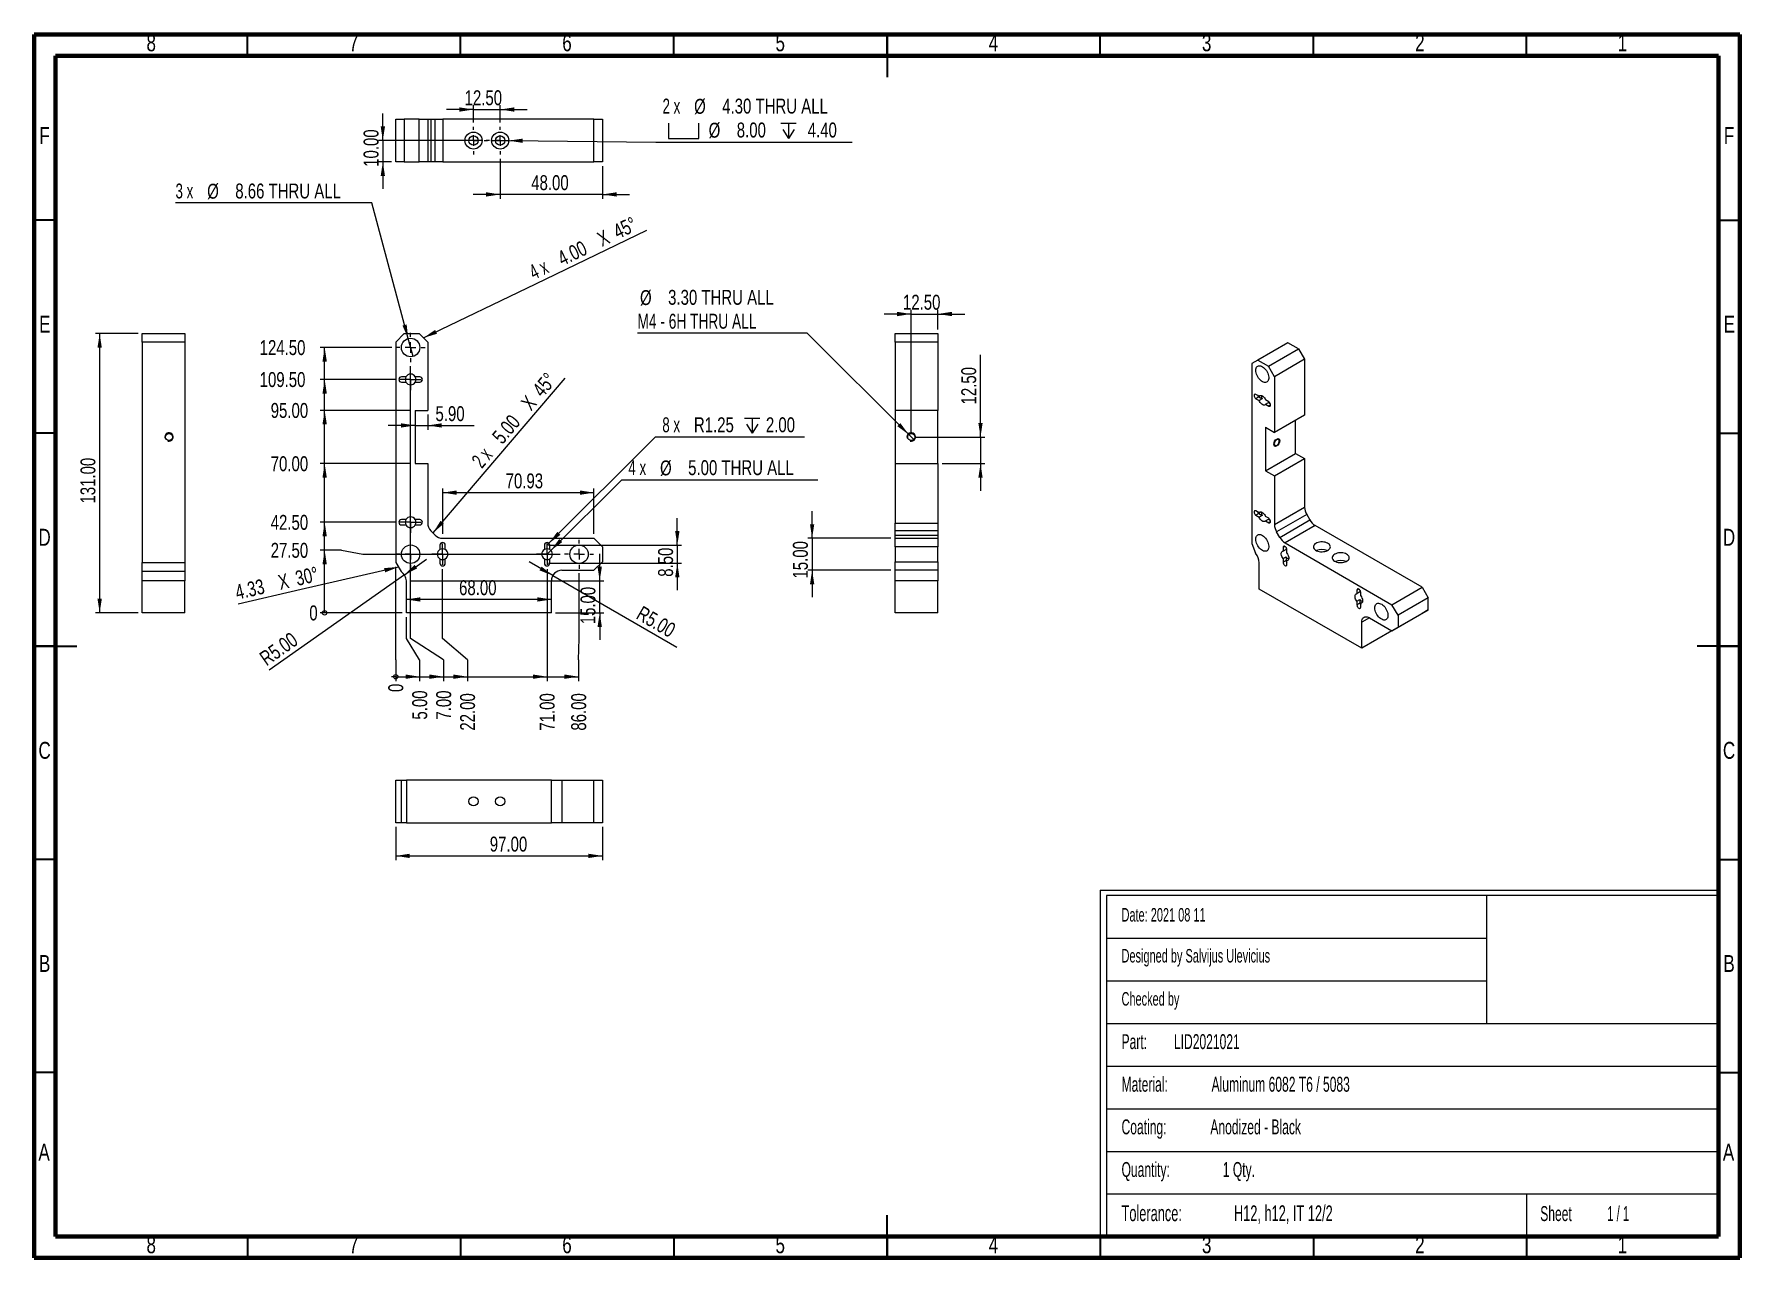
# Model space of a CAD drawing. Header units: millimetres. Extents: x 15 to 415, y 5 to 292.
import ezdxf

# ---------------------------------------------------------------- set-up
doc = ezdxf.new("R2010")
doc.units = ezdxf.units.MM
doc.styles.add('SLDTEXTSTYLE0', font='TXT', dxfattribs={"width": 0.605})
doc.styles.add('SLDTEXTSTYLE1', font='TXT', dxfattribs={"width": 0.563})
doc.styles.add('SLDTEXTSTYLE2', font='TXT', dxfattribs={"width": 0.75})
doc.styles.add('SLDTEXTSTYLE3', font='TXT', dxfattribs={"width": 0.666667})
doc.styles.add('SLDTEXTSTYLE4', font='TXT', dxfattribs={"width": 0.6875})
doc.dimstyles.new('SLDDIMSTYLE0', dxfattribs={"dimtxt": 3.5, "dimasz": 0.338667, "dimexe": 0, "dimexo": 0.0625, "dimgap": 0.875, "dimtad": 0, "dimtih": 1, "dimtoh": 1, "dimdec": 0, "dimlfac": 2, "dimrnd": 1e-09, "dimdsep": 46, "dimtxsty": 'SLDTEXTSTYLE2', "dimblk1": 'ORIGIN', "dimblk2": 'ORIGIN', "dimsah": 1, "dimcen": 0.09, "dimadec": 0, "dimazin": 2, "dimtfac": 1, "dimtdec": 0, "dimtofl": 0, "dimtmove": 0, "dimatfit": 3, "dimldrblk": 'ORIGIN', "dimfxl": 0, "dimfrac": 2, "dimtolj": 1, "dimtzin": 12, "dimarcsym": 0})
doc.dimstyles.new('SLDDIMSTYLE1', dxfattribs={"dimtxt": 3.5, "dimasz": 3.302, "dimexe": 0, "dimexo": 0.0625, "dimgap": 0.875, "dimtad": 0, "dimtih": 1, "dimtoh": 1, "dimlfac": 2, "dimrnd": 1e-09, "dimzin": 4, "dimdsep": 46, "dimtxsty": 'SLDTEXTSTYLE2', "dimsah": 1, "dimcen": 0.09, "dimadec": 0, "dimazin": 1, "dimtfac": 1, "dimtofl": 0, "dimtmove": 0, "dimatfit": 3, "dimfxl": 0, "dimfrac": 2, "dimtolj": 1, "dimtzin": 12, "dimarcsym": 0})
doc.dimstyles.new('SLDDIMSTYLE2', dxfattribs={"dimtxt": 3.5, "dimasz": 3.302, "dimexe": 0, "dimexo": 0.0625, "dimgap": 0.875, "dimtad": 0, "dimtih": 1, "dimtoh": 1, "dimlfac": 2, "dimrnd": 1e-09, "dimzin": 12, "dimdsep": 46, "dimtxsty": 'SLDTEXTSTYLE2', "dimblk1": 'NONE', "dimsah": 1, "dimcen": 0, "dimadec": 0, "dimazin": 3, "dimtfac": 1, "dimtmove": 0, "dimatfit": 3, "dimldrblk": 'NONE', "dimfxl": 0, "dimfrac": 2, "dimtolj": 1, "dimtzin": 12, "dimarcsym": 0})
doc.dimstyles.new('SLDDIMSTYLE3', dxfattribs={"dimtxt": 3.5, "dimasz": 3.302, "dimexe": 0, "dimexo": 0.0625, "dimgap": 0.875, "dimtad": 0, "dimtih": 1, "dimtoh": 1, "dimlfac": 2, "dimrnd": 1e-09, "dimzin": 4, "dimdsep": 46, "dimtxsty": 'SLDTEXTSTYLE2', "dimsah": 1, "dimcen": 0, "dimadec": 0, "dimazin": 1, "dimtfac": 1, "dimtofl": 0, "dimtmove": 0, "dimatfit": 3, "dimfxl": 0, "dimfrac": 2, "dimtolj": 1, "dimtzin": 12, "dimarcsym": 0})
doc.dimstyles.new('SLDDIMSTYLE4', dxfattribs={"dimtxt": 3.5, "dimasz": 3.302, "dimexe": 0, "dimexo": 0.0625, "dimgap": 0.875, "dimtad": 0, "dimtih": 1, "dimtoh": 1, "dimlfac": 2, "dimrnd": 1e-09, "dimzin": 12, "dimdsep": 46, "dimtxsty": 'SLDTEXTSTYLE2', "dimsah": 1, "dimcen": 0, "dimadec": 0, "dimazin": 3, "dimtfac": 1, "dimtofl": 0, "dimtmove": 0, "dimatfit": 3, "dimfxl": 0, "dimfrac": 2, "dimtolj": 1, "dimtzin": 12, "dimarcsym": 0})
doc.dimstyles.new('SLDDIMSTYLE5', dxfattribs={"dimtxt": 3.5, "dimasz": 3.302, "dimexe": 0, "dimexo": 0.0625, "dimgap": 0.875, "dimtad": 1, "dimlfac": 2, "dimrnd": 1e-09, "dimzin": 4, "dimdsep": 46, "dimtxsty": 'SLDTEXTSTYLE2', "dimsah": 1, "dimcen": 0.09, "dimadec": 0, "dimazin": 1, "dimtfac": 1, "dimtmove": 0, "dimatfit": 0, "dimfxl": 0, "dimfrac": 2, "dimtolj": 1, "dimtzin": 12, "dimarcsym": 0})
doc.dimstyles.new('SLDDIMSTYLE6', dxfattribs={"dimtxt": 3.5, "dimasz": 3.302, "dimexe": 0, "dimexo": 0.0625, "dimgap": 0.875, "dimtad": 1, "dimlfac": 2, "dimrnd": 1e-09, "dimzin": 12, "dimdsep": 46, "dimtxsty": 'SLDTEXTSTYLE2', "dimsah": 1, "dimcen": 0.09, "dimadec": 0, "dimazin": 3, "dimtfac": 1, "dimtofl": 0, "dimtmove": 0, "dimatfit": 3, "dimfxl": 0, "dimfrac": 2, "dimtolj": 1, "dimtzin": 12, "dimarcsym": 0})
doc.dimstyles.new('SLDDIMSTYLE7', dxfattribs={"dimtxt": 3.5, "dimasz": 3.302, "dimexe": 0, "dimexo": 0.0625, "dimgap": 0.875, "dimtad": 1, "dimlfac": 2, "dimrnd": 1e-09, "dimzin": 4, "dimdsep": 46, "dimtxsty": 'SLDTEXTSTYLE2', "dimsah": 1, "dimcen": 0.09, "dimadec": 0, "dimazin": 1, "dimtfac": 1, "dimtofl": 0, "dimtmove": 0, "dimatfit": 3, "dimfxl": 0, "dimfrac": 2, "dimtolj": 1, "dimtzin": 12, "dimarcsym": 0})
doc.dimstyles.new('SLDDIMSTYLE8', dxfattribs={"dimtxt": 3.5, "dimasz": 3.302, "dimexe": 0, "dimexo": 0.0625, "dimgap": 0.875, "dimtad": 1, "dimlfac": 2, "dimrnd": 1e-09, "dimzin": 4, "dimdsep": 46, "dimtxsty": 'SLDTEXTSTYLE2', "dimsah": 1, "dimcen": 0, "dimadec": 0, "dimazin": 1, "dimtfac": 1, "dimtofl": 0, "dimtmove": 1, "dimatfit": 3, "dimfxl": 0, "dimfrac": 2, "dimtolj": 1, "dimtzin": 12, "dimarcsym": 0})
doc.dimstyles.new('SLDDIMSTYLE9', dxfattribs={"dimtxt": 3.5, "dimasz": 3.302, "dimexe": 0, "dimexo": 0.0625, "dimgap": 0.875, "dimtad": 0, "dimtih": 1, "dimtoh": 1, "dimlfac": 2, "dimrnd": 1e-09, "dimzin": 4, "dimdsep": 46, "dimtxsty": 'SLDTEXTSTYLE2', "dimblk1": 'NONE', "dimsah": 1, "dimcen": 0, "dimadec": 0, "dimazin": 1, "dimtfac": 1, "dimtmove": 0, "dimatfit": 3, "dimldrblk": 'NONE', "dimfxl": 0, "dimfrac": 2, "dimtolj": 1, "dimtzin": 12, "dimarcsym": 0})

msp = doc.modelspace()

# ---------------------------------------------------------------- texts
at = {"color": 7, "linetype": 'Continuous', "lineweight": 0}
for s, insert, char_height, attachment_point, style in [('8', (42.46, 292.0602), 3.9687, 2, 'SLDTEXTSTYLE2'), ('7', (89.96, 292.0602), 3.9687, 2, 'SLDTEXTSTYLE2'), ('6', (139.96, 292.0602), 3.9687, 2, 'SLDTEXTSTYLE2'), ('5', (189.96, 292.0602), 3.9687, 2, 'SLDTEXTSTYLE2'), ('4', (239.96, 292.0602), 3.9687, 2, 'SLDTEXTSTYLE2'), ('3', (289.96, 292.0602), 3.9687, 2, 'SLDTEXTSTYLE2'), ('2', (339.96, 292.0602), 3.9687, 2, 'SLDTEXTSTYLE2'), ('1', (387.46, 292.0602), 3.9687, 2, 'SLDTEXTSTYLE2'), ('F', (17.4577, 270.3102), 3.9687, 2, 'SLDTEXTSTYLE2'), ('F', (412.4577, 270.3102), 3.9687, 2, 'SLDTEXTSTYLE2'), ('E', (17.5078, 226.0602), 3.9687, 2, 'SLDTEXTSTYLE2'), ('E', (412.5078, 226.0602), 3.9687, 2, 'SLDTEXTSTYLE2'), ('D', (17.4527, 176.0602), 3.9687, 2, 'SLDTEXTSTYLE2'), ('D', (412.4527, 176.0602), 3.9687, 2, 'SLDTEXTSTYLE2'), ('C', (17.4587, 126.0602), 3.9687, 2, 'SLDTEXTSTYLE2'), ('C', (412.4587, 126.0602), 3.9687, 2, 'SLDTEXTSTYLE2'), ('Date: 2021 08 11', (270, 87.0801), 3.175, 1, 'SLDTEXTSTYLE0'), ('B', (17.4706, 76.0602), 3.9687, 2, 'SLDTEXTSTYLE2'), ('Designed by Salvijus Ulevicius', (270, 77.4742), 3.175, 1, 'SLDTEXTSTYLE0'), ('B', (412.4706, 76.0602), 3.9687, 2, 'SLDTEXTSTYLE2'), ('Checked by', (270, 67.3595), 3.175, 1, 'SLDTEXTSTYLE0'), ('A', (17.3397, 31.8102), 3.9687, 2, 'SLDTEXTSTYLE2'), ('A', (412.3397, 31.8102), 3.9687, 2, 'SLDTEXTSTYLE2'), ('8', (42.46, 10.0602), 3.9687, 2, 'SLDTEXTSTYLE2'), ('7', (89.96, 10.0602), 3.9687, 2, 'SLDTEXTSTYLE2'), ('6', (139.96, 10.0602), 3.9687, 2, 'SLDTEXTSTYLE2'), ('5', (189.96, 10.0602), 3.9687, 2, 'SLDTEXTSTYLE2'), ('4', (239.96, 10.0602), 3.9687, 2, 'SLDTEXTSTYLE2'), ('3', (289.96, 10.0602), 3.9687, 2, 'SLDTEXTSTYLE2'), ('2', (339.96, 10.0602), 3.9687, 2, 'SLDTEXTSTYLE2'), ('1', (387.46, 10.0602), 3.9687, 2, 'SLDTEXTSTYLE2')]:
    msp.add_mtext(s, dxfattribs=dict(at, insert=insert, char_height=char_height, attachment_point=attachment_point, style=style))

# ---------------------------------------------------------------- blocks, each defined once
blk = doc.blocks.new('SW_NOTE_0')
at = {"color": 0, "linetype": 'Continuous', "lineweight": 0, "attachment_point": 1, "style": 'SLDTEXTSTYLE0'}
for s, insert, char_height in [('Tolerance:', (0, 4.77), 3.704), ('H12, h12, IT 12/2', (26.36, 4.77), 3.7042)]:
    blk.add_mtext(s, dxfattribs=dict(at, insert=insert, char_height=char_height))
blk = doc.blocks.new('SW_NOTE_0_1')
at = {"color": 0, "linetype": 'Continuous', "lineweight": 0, "char_height": 3.5, "attachment_point": 1}
for s, insert, style in [('Sheet', (0, 4.51), 'SLDTEXTSTYLE0'), ('1 / 1', (15.72, 4.51), 'SLDTEXTSTYLE1')]:
    blk.add_mtext(s, dxfattribs=dict(at, insert=insert, style=style))
blk = doc.blocks.new('SW_NOTE_0_2')
at = {"color": 0, "linetype": 'Continuous', "lineweight": 0, "char_height": 3.5, "attachment_point": 1, "style": 'SLDTEXTSTYLE0'}
for s, insert in [('Quantity:', (0, 4.51)), ('1 Qty.', (23.74, 4.51))]:
    blk.add_mtext(s, dxfattribs=dict(at, insert=insert))
blk = doc.blocks.new('SW_NOTE_0_3')
at = {"color": 0, "linetype": 'Continuous', "lineweight": 0, "char_height": 3.5, "attachment_point": 1, "style": 'SLDTEXTSTYLE0'}
for s, insert in [('Coating:', (0, 4.51)), ('Anodized - Black', (20.83, 4.51))]:
    blk.add_mtext(s, dxfattribs=dict(at, insert=insert))
blk = doc.blocks.new('SW_NOTE_0_4')
at = {"color": 0, "linetype": 'Continuous', "lineweight": 0, "char_height": 3.5, "attachment_point": 1, "style": 'SLDTEXTSTYLE0'}
for s, insert in [('Material:', (0, 4.51)), ('Aluminum 6082 T6 / 5083', (21.11, 4.51))]:
    blk.add_mtext(s, dxfattribs=dict(at, insert=insert))
blk = doc.blocks.new('SW_NOTE_0_5')
at = {"color": 0, "linetype": 'Continuous', "lineweight": 0, "char_height": 3.5, "attachment_point": 1, "style": 'SLDTEXTSTYLE0'}
for s, insert in [('Part:', (0, 4.51)), ('LID2021021', (12.29, 4.51))]:
    blk.add_mtext(s, dxfattribs=dict(at, insert=insert))
blk = doc.blocks.new('_Origin')
at = {"color": 0, "linetype": 'ByBlock', "lineweight": -2}
blk.add_line((0, 0), (-1, 0), dxfattribs=at)
blk.add_circle((0, 0), 0.5, dxfattribs=at)
blk = doc.blocks.new('_D')
at = {"color": 7, "linetype": 'Continuous', "lineweight": 0}
blk.add_line((101.29, 156.34), (82.11, 156.34), dxfattribs=at)
at = {"color": 7, "linetype": 'Continuous', "lineweight": 18, "xscale": 1.016, "yscale": 1.016}
blk.add_blockref('_Origin', (83.13, 156.34), dxfattribs=at)
at = {"color": 7, "linetype": 'Continuous', "lineweight": 18, "insert": (79.53, 158.07), "char_height": 3.5, "attachment_point": 1, "style": 'SLDTEXTSTYLE2'}
blk.add_mtext('0', dxfattribs=at)
blk = doc.blocks.new('_D_1')
at = {"color": 7, "linetype": 'Continuous', "lineweight": 0}
for p, q in [((87.11, 171.02), (82.11, 171.02)), ((83.13, 156.34), (83.13, 171.02)), ((87.11, 171.02), (92.11, 170.09)), ((92.11, 170.09), (138.37, 170.09))]:
    blk.add_line(p, q, dxfattribs=at)
at = {"color": 7, "linetype": 'Continuous', "lineweight": 18}
blk.add_solid([(83.13, 171.02), (82.62, 167.72), (83.64, 167.72)], dxfattribs=at)
at = {"color": 7, "linetype": 'Continuous', "lineweight": 18, "insert": (70.48, 172.76), "char_height": 3.5, "attachment_point": 1, "style": 'SLDTEXTSTYLE2'}
blk.add_mtext('27.50', dxfattribs=at)
blk = doc.blocks.new('_D_2')
at = {"color": 7, "linetype": 'Continuous', "lineweight": 0}
for p, q in [((99.79, 177.59), (82.11, 177.59)), ((83.13, 171.02), (83.13, 177.59))]:
    blk.add_line(p, q, dxfattribs=at)
at = {"color": 7, "linetype": 'Continuous', "lineweight": 18}
blk.add_solid([(83.13, 177.59), (82.62, 174.29), (83.64, 174.29)], dxfattribs=at)
at = {"color": 7, "linetype": 'Continuous', "lineweight": 18, "insert": (70.48, 179.32), "char_height": 3.5, "attachment_point": 1, "style": 'SLDTEXTSTYLE2'}
blk.add_mtext('42.50', dxfattribs=at)
blk = doc.blocks.new('_D_3')
at = {"color": 7, "linetype": 'Continuous', "lineweight": 0}
for p, q in [((103.34, 191.34), (82.11, 191.34)), ((83.13, 177.59), (83.13, 191.34))]:
    blk.add_line(p, q, dxfattribs=at)
at = {"color": 7, "linetype": 'Continuous', "lineweight": 18}
blk.add_solid([(83.13, 191.34), (82.62, 188.04), (83.64, 188.04)], dxfattribs=at)
at = {"color": 7, "linetype": 'Continuous', "lineweight": 18, "insert": (70.48, 193.07), "char_height": 3.5, "attachment_point": 1, "style": 'SLDTEXTSTYLE2'}
blk.add_mtext('70.00', dxfattribs=at)
blk = doc.blocks.new('_D_4')
at = {"color": 7, "linetype": 'Continuous', "lineweight": 0}
for p, q in [((103.34, 203.84), (82.11, 203.84)), ((83.13, 191.34), (83.13, 203.84))]:
    blk.add_line(p, q, dxfattribs=at)
at = {"color": 7, "linetype": 'Continuous', "lineweight": 18}
blk.add_solid([(83.13, 203.84), (82.62, 200.54), (83.64, 200.54)], dxfattribs=at)
at = {"color": 7, "linetype": 'Continuous', "lineweight": 18, "insert": (70.48, 205.57), "char_height": 3.5, "attachment_point": 1, "style": 'SLDTEXTSTYLE2'}
blk.add_mtext('95.00', dxfattribs=at)
blk = doc.blocks.new('_D_5')
at = {"color": 7, "linetype": 'Continuous', "lineweight": 0}
for p, q in [((99.79, 211.09), (82.11, 211.09)), ((83.13, 203.84), (83.13, 211.09))]:
    blk.add_line(p, q, dxfattribs=at)
at = {"color": 7, "linetype": 'Continuous', "lineweight": 18}
blk.add_solid([(83.13, 211.09), (82.62, 207.79), (83.64, 207.79)], dxfattribs=at)
at = {"color": 7, "linetype": 'Continuous', "lineweight": 18, "insert": (67.89, 212.82), "char_height": 3.5, "attachment_point": 1, "style": 'SLDTEXTSTYLE2'}
blk.add_mtext('109.50', dxfattribs=at)
blk = doc.blocks.new('_D_6')
at = {"color": 7, "linetype": 'Continuous', "lineweight": 0}
for p, q in [((98.87, 218.59), (82.11, 218.59)), ((83.13, 211.09), (83.13, 218.59))]:
    blk.add_line(p, q, dxfattribs=at)
at = {"color": 7, "linetype": 'Continuous', "lineweight": 18}
blk.add_solid([(83.13, 218.59), (82.62, 215.29), (83.64, 215.29)], dxfattribs=at)
at = {"color": 7, "linetype": 'Continuous', "lineweight": 18, "insert": (67.89, 220.32), "char_height": 3.5, "attachment_point": 1, "style": 'SLDTEXTSTYLE2'}
blk.add_mtext('124.50', dxfattribs=at)
blk = doc.blocks.new('_D_7')
at = {"color": 7, "linetype": 'Continuous', "lineweight": 0}
for p, q in [((99.79, 150.34), (99.79, 167.17)), ((99.79, 145.34), (99.79, 150.34)), ((99.79, 145.34), (99.79, 140.34))]:
    blk.add_line(p, q, dxfattribs=at)
at = {"color": 7, "linetype": 'Continuous', "lineweight": 18, "xscale": 1.016, "yscale": 1.016}
blk.add_blockref('_Origin', (99.79, 141.36), dxfattribs=at)
at = {"color": 7, "linetype": 'Continuous', "lineweight": 18, "insert": (98.05, 137.76), "char_height": 3.5, "attachment_point": 1, "rotation": 90, "style": 'SLDTEXTSTYLE2'}
blk.add_mtext('0', dxfattribs=at)
blk = doc.blocks.new('_D_8')
at = {"color": 7, "linetype": 'Continuous', "lineweight": 0}
for p, q in [((102.29, 150.34), (102.29, 155.34)), ((105.4, 145.34), (102.29, 150.34)), ((105.4, 145.34), (105.4, 140.34)), ((99.79, 141.36), (105.4, 141.36))]:
    blk.add_line(p, q, dxfattribs=at)
at = {"color": 7, "linetype": 'Continuous', "lineweight": 18}
blk.add_solid([(105.4, 141.36), (102.1, 141.87), (102.1, 140.85)], dxfattribs=at)
at = {"color": 7, "linetype": 'Continuous', "lineweight": 18, "insert": (103.67, 131.29), "char_height": 3.5, "attachment_point": 1, "rotation": 90, "style": 'SLDTEXTSTYLE2'}
blk.add_mtext('5.00', dxfattribs=at)
blk = doc.blocks.new('_D_9')
at = {"color": 7, "linetype": 'Continuous', "lineweight": 0}
for p, q in [((103.29, 150.34), (103.29, 214.18)), ((111.01, 145.34), (103.29, 150.34)), ((111.01, 145.34), (111.01, 140.34)), ((105.4, 141.36), (111.01, 141.36))]:
    blk.add_line(p, q, dxfattribs=at)
at = {"color": 7, "linetype": 'Continuous', "lineweight": 18}
blk.add_solid([(111.01, 141.36), (107.71, 141.87), (107.71, 140.85)], dxfattribs=at)
at = {"color": 7, "linetype": 'Continuous', "lineweight": 18, "insert": (109.28, 131.29), "char_height": 3.5, "attachment_point": 1, "rotation": 90, "style": 'SLDTEXTSTYLE2'}
blk.add_mtext('7.00', dxfattribs=at)
blk = doc.blocks.new('_D_10')
at = {"color": 7, "linetype": 'Continuous', "lineweight": 0}
for p, q in [((110.79, 150.34), (110.79, 166.59)), ((116.62, 145.34), (110.79, 150.34)), ((116.62, 145.34), (116.62, 140.34)), ((111.01, 141.36), (116.62, 141.36))]:
    blk.add_line(p, q, dxfattribs=at)
at = {"color": 7, "linetype": 'Continuous', "lineweight": 18}
blk.add_solid([(116.62, 141.36), (113.32, 141.87), (113.32, 140.85)], dxfattribs=at)
at = {"color": 7, "linetype": 'Continuous', "lineweight": 18, "insert": (114.89, 128.7), "char_height": 3.5, "attachment_point": 1, "rotation": 90, "style": 'SLDTEXTSTYLE2'}
blk.add_mtext('22.00', dxfattribs=at)
blk = doc.blocks.new('_D_11')
at = {"color": 7, "linetype": 'Continuous', "lineweight": 0}
for p, q in [((135.29, 166.59), (135.29, 140.34)), ((116.62, 141.36), (135.29, 141.36))]:
    blk.add_line(p, q, dxfattribs=at)
at = {"color": 7, "linetype": 'Continuous', "lineweight": 18}
blk.add_solid([(135.29, 141.36), (131.98, 141.87), (131.98, 140.85)], dxfattribs=at)
at = {"color": 7, "linetype": 'Continuous', "lineweight": 18, "insert": (133.55, 128.7), "char_height": 3.5, "attachment_point": 1, "rotation": 90, "style": 'SLDTEXTSTYLE2'}
blk.add_mtext('71.00', dxfattribs=at)
blk = doc.blocks.new('_D_12')
at = {"color": 7, "linetype": 'Continuous', "lineweight": 0}
for p, q in [((142.79, 150.34), (142.79, 165.68)), ((142.68, 145.34), (142.79, 150.34)), ((142.68, 145.34), (142.68, 140.34)), ((135.29, 141.36), (142.68, 141.36))]:
    blk.add_line(p, q, dxfattribs=at)
at = {"color": 7, "linetype": 'Continuous', "lineweight": 18}
blk.add_solid([(142.68, 141.36), (139.37, 141.87), (139.37, 140.85)], dxfattribs=at)
at = {"color": 7, "linetype": 'Continuous', "lineweight": 18, "insert": (140.94, 128.7), "char_height": 3.5, "attachment_point": 1, "rotation": 90, "style": 'SLDTEXTSTYLE2'}
blk.add_mtext('86.00', dxfattribs=at)
blk = doc.blocks.new('_D_13')
at = {"color": 7, "linetype": 'Continuous', "lineweight": 0}
for p, q in [((94.2, 252.5), (48.16, 252.5)), ((102.73, 220.68), (94.2, 252.5)), ((103.85, 216.5), (102.73, 220.68))]:
    blk.add_line(p, q, dxfattribs=at)
at = {"color": 7, "linetype": 'Continuous', "lineweight": 18}
blk.add_solid([(102.73, 220.68), (102.36, 224), (101.38, 223.74)], dxfattribs=at)
at = {"color": 7, "linetype": 'Continuous', "lineweight": 18, "char_height": 3.5, "attachment_point": 1}
for s, insert, style in [('3 x', (48.16, 257.06), 'SLDTEXTSTYLE3'), ('%%c', (55.58, 257.01), 'SLDTEXTSTYLE2'), ('8.66 THRU ALL', (62.17, 257.06), 'SLDTEXTSTYLE2')]:
    blk.add_mtext(s, dxfattribs=dict(at, insert=insert, style=style))
blk = doc.blocks.new('_None')
blk = doc.blocks.new('_D_14')
at = {"color": 7, "linetype": 'Continuous', "lineweight": 0}
for p, q in [((136.17, 170.98), (152.78, 187.58)), ((152.78, 187.58), (198.81, 187.58)), ((135.29, 170.09), (136.17, 170.98))]:
    blk.add_line(p, q, dxfattribs=at)
at = {"color": 7, "linetype": 'Continuous', "lineweight": 18}
blk.add_solid([(136.17, 170.98), (138.86, 172.95), (138.15, 173.67)], dxfattribs=at)
at = {"color": 7, "linetype": 'Continuous', "lineweight": 18, "char_height": 3.5, "attachment_point": 1}
for s, insert, style in [('4 x', (154.36, 192.15), 'SLDTEXTSTYLE3'), ('%%c', (161.78, 192.09), 'SLDTEXTSTYLE2'), ('5.00 THRU ALL', (168.37, 192.15), 'SLDTEXTSTYLE2')]:
    blk.add_mtext(s, dxfattribs=dict(at, insert=insert, style=style))
blk = doc.blocks.new('SW_SYMBOL_HOLE_DEPTH')
at = {"color": 0, "linetype": 'Continuous', "lineweight": 18}
for p, q in [((0, 875), (800, 875)), ((100, 555), (400, 75)), ((400, 875), (400, 75)), ((700, 555), (400, 75))]:
    blk.add_line(p, q, dxfattribs=at)
blk = doc.blocks.new('_D_15')
at = {"color": 7, "linetype": 'Continuous', "lineweight": 0}
for p, q in [((135.73, 172.66), (160.72, 197.65)), ((160.72, 197.65), (195.66, 197.65)), ((135.29, 172.22), (135.73, 172.66))]:
    blk.add_line(p, q, dxfattribs=at)
at = {"color": 7, "linetype": 'Continuous', "lineweight": 18}
blk.add_solid([(135.73, 172.66), (138.42, 174.63), (137.7, 175.35)], dxfattribs=at)
at = {"color": 7, "linetype": 'Continuous', "lineweight": 18, "xscale": 0.004470703125, "yscale": 0.004470703125, "zscale": 0.004470703125}
blk.add_blockref('SW_SYMBOL_HOLE_DEPTH', (181.6, 198.13), dxfattribs=at)
at = {"color": 7, "linetype": 'Continuous', "lineweight": 18, "char_height": 3.5, "attachment_point": 1}
for s, insert, style in [('8 x', (162.31, 202.21), 'SLDTEXTSTYLE3'), ('R1.25', (169.72, 202.21), 'SLDTEXTSTYLE2'), ('2.00', (186.6, 202.21), 'SLDTEXTSTYLE2')]:
    blk.add_mtext(s, dxfattribs=dict(at, insert=insert, style=style))
blk = doc.blocks.new('_D_16')
at = {"color": 7, "linetype": 'Continuous', "lineweight": 0}
for p, q in [((165.83, 172.22), (165.83, 178.57)), ((135.66, 172.22), (166.83, 172.22)), ((165.83, 172.22), (165.83, 167.97)), ((135.66, 167.97), (166.83, 167.97)), ((165.83, 167.97), (165.83, 161.62))]:
    blk.add_line(p, q, dxfattribs=at)
at = {"color": 7, "linetype": 'Continuous', "lineweight": 18}
for points in [[(165.83, 172.22), (166.34, 175.52), (165.32, 175.52)], [(165.83, 167.97), (165.32, 164.66), (166.34, 164.66)]]:
    blk.add_solid(points, dxfattribs=at)
at = {"color": 7, "linetype": 'Continuous', "lineweight": 18, "insert": (161.32, 164.8), "char_height": 3.5, "attachment_point": 1, "rotation": 90, "style": 'SLDTEXTSTYLE2'}
blk.add_mtext('8.50', dxfattribs=at)
blk = doc.blocks.new('SW_CHAMFER_DIMENSION_0')
at = {"color": 0, "linetype": 'Continuous', "lineweight": 0}
for p, q in [((0, 0), (26.06, 12.57)), ((-26.34, -12.7), (0, 0))]:
    blk.add_line(p, q, dxfattribs=at)
at = {"color": 0, "linetype": 'Continuous', "lineweight": 18}
blk.add_solid([(-26.34, -12.7), (-23.15, -11.72), (-23.59, -10.8)], dxfattribs=at)
at = {"color": 0, "linetype": 'Continuous', "lineweight": 18, "char_height": 3.5, "attachment_point": 1, "rotation": 25.7428}
for s, insert, style in [('X', (14.05, 11.79), 'SLDTEXTSTYLE2'), ('45°', (17.76, 13.57), 'SLDTEXTSTYLE2'), ('4.00', (4.72, 7.28), 'SLDTEXTSTYLE2'), ('4 x', (-1.96, 4.06), 'SLDTEXTSTYLE3')]:
    blk.add_mtext(s, dxfattribs=dict(at, insert=insert, style=style))
blk = doc.blocks.new('SW_CHAMFER_DIMENSION_1')
at = {"color": 0, "linetype": 'Continuous', "lineweight": 0}
for p, q in [((0, 0), (18.79, 22)), ((-12.22, -14.3), (0, 0))]:
    blk.add_line(p, q, dxfattribs=at)
at = {"color": 0, "linetype": 'Continuous', "lineweight": 18}
blk.add_solid([(-12.22, -14.3), (-9.69, -12.12), (-10.46, -11.46)], dxfattribs=at)
at = {"color": 0, "linetype": 'Continuous', "lineweight": 18, "char_height": 3.5, "attachment_point": 1, "rotation": 49.5019}
for s, insert, style in [('45°', (10.79, 19.58), 'SLDTEXTSTYLE2'), ('X', (8.11, 16.45), 'SLDTEXTSTYLE2'), ('5.00', (1.38, 8.57), 'SLDTEXTSTYLE2'), ('2 x', (-3.43, 2.93), 'SLDTEXTSTYLE3')]:
    blk.add_mtext(s, dxfattribs=dict(at, insert=insert, style=style))
blk = doc.blocks.new('_D_17')
at = {"color": 7, "linetype": 'Continuous', "lineweight": 0}
for p, q in [((104.34, 200.3), (97.99, 200.3)), ((104.34, 200.3), (107.29, 200.3)), ((107.29, 202.84), (107.29, 199.3)), ((107.29, 200.3), (118.17, 200.3))]:
    blk.add_line(p, q, dxfattribs=at)
at = {"color": 7, "linetype": 'Continuous', "lineweight": 18}
for points in [[(104.34, 200.3), (101.03, 200.81), (101.03, 199.8)], [(107.29, 200.3), (110.59, 199.8), (110.59, 200.81)]]:
    blk.add_solid(points, dxfattribs=at)
at = {"color": 7, "linetype": 'Continuous', "lineweight": 18, "insert": (109.12, 204.82), "char_height": 3.5, "attachment_point": 1, "style": 'SLDTEXTSTYLE2'}
blk.add_mtext('5.90', dxfattribs=at)
blk = doc.blocks.new('_D_18')
at = {"color": 7, "linetype": 'Continuous', "lineweight": 0}
for p, q in [((110.82, 174.84), (110.82, 185.54)), ((110.82, 184.54), (146.29, 184.54)), ((146.29, 174.84), (146.29, 185.54))]:
    blk.add_line(p, q, dxfattribs=at)
at = {"color": 7, "linetype": 'Continuous', "lineweight": 18}
for points in [[(110.82, 184.54), (114.12, 184.03), (114.12, 185.05)], [(146.29, 184.54), (142.98, 185.05), (142.98, 184.03)]]:
    blk.add_solid(points, dxfattribs=at)
at = {"color": 7, "linetype": 'Continuous', "lineweight": 18, "insert": (125.57, 189.05), "char_height": 3.5, "attachment_point": 1, "style": 'SLDTEXTSTYLE2'}
blk.add_mtext('70.93', dxfattribs=at)
blk = doc.blocks.new('_D_19')
at = {"color": 7, "linetype": 'Continuous', "lineweight": 0}
blk.add_line((136.29, 159.48), (102.29, 159.48), dxfattribs=at)
at = {"color": 7, "linetype": 'Continuous', "lineweight": 18}
for points in [[(102.29, 159.48), (105.59, 158.97), (105.59, 159.99)], [(136.29, 159.48), (132.98, 159.99), (132.98, 158.97)]]:
    blk.add_solid(points, dxfattribs=at)
at = {"color": 7, "linetype": 'Continuous', "lineweight": 18, "insert": (114.65, 163.99), "char_height": 3.5, "attachment_point": 1, "style": 'SLDTEXTSTYLE2'}
blk.add_mtext('68.00', dxfattribs=at)
blk = doc.blocks.new('_D_20')
at = {"color": 7, "linetype": 'Continuous', "lineweight": 0}
for q in [(131.12, 168.27), (165.71, 148.28)]:
    blk.add_line((136.62, 165.09), q, dxfattribs=at)
at = {"color": 7, "linetype": 'Continuous', "lineweight": 18}
blk.add_solid([(136.62, 165.09), (134.02, 167.18), (133.51, 166.3)], dxfattribs=at)
at = {"color": 7, "linetype": 'Continuous', "lineweight": 18, "insert": (157.67, 158.13), "char_height": 3.5, "attachment_point": 1, "rotation": 330, "style": 'SLDTEXTSTYLE2'}
blk.add_mtext('R5.00', dxfattribs=at)
blk = doc.blocks.new('_D_21')
at = {"color": 7, "linetype": 'Continuous', "lineweight": 0}
for q in [(107.02, 168.94), (70.1, 142.92)]:
    blk.add_line((101.83, 165.28), q, dxfattribs=at)
at = {"color": 7, "linetype": 'Continuous', "lineweight": 18}
blk.add_solid([(101.83, 165.28), (104.82, 166.77), (104.24, 167.6)], dxfattribs=at)
at = {"color": 7, "linetype": 'Continuous', "lineweight": 18, "insert": (67.5, 146.61), "char_height": 3.5, "attachment_point": 1, "rotation": 35.1487, "style": 'SLDTEXTSTYLE2'}
blk.add_mtext('R5.00', dxfattribs=at)
blk = doc.blocks.new('SW_CHAMFER_DIMENSION_2')
at = {"color": 0, "linetype": 'Continuous', "lineweight": 0}
for p, q in [((37.54, 8.68), (14.78, 3.41)), ((14.78, 3.41), (0, 0))]:
    blk.add_line(p, q, dxfattribs=at)
at = {"color": 0, "linetype": 'Continuous', "lineweight": 18}
blk.add_solid([(37.54, 8.68), (34.21, 8.43), (34.44, 7.44)], dxfattribs=at)
at = {"color": 0, "linetype": 'Continuous', "lineweight": 18, "char_height": 3.5, "attachment_point": 1, "rotation": 13.003, "style": 'SLDTEXTSTYLE2'}
for s, insert in [('30°', (13.09, 7.65)), ('4.33', (-1.02, 4.4)), ('X', (9.08, 6.73))]:
    blk.add_mtext(s, dxfattribs=dict(at, insert=insert))
blk = doc.blocks.new('_D_22')
at = {"color": 7, "linetype": 'Continuous', "lineweight": 0}
for p, q in [((147.63, 163.84), (147.63, 170.19)), ((103.29, 163.84), (148.63, 163.84)), ((147.63, 156.34), (147.63, 163.84)), ((137.29, 156.34), (148.63, 156.34)), ((147.63, 156.34), (147.63, 149.99))]:
    blk.add_line(p, q, dxfattribs=at)
at = {"color": 7, "linetype": 'Continuous', "lineweight": 18}
for points in [[(147.63, 163.84), (148.14, 167.14), (147.12, 167.14)], [(147.63, 156.34), (147.12, 153.04), (148.14, 153.04)]]:
    blk.add_solid(points, dxfattribs=at)
at = {"color": 7, "linetype": 'Continuous', "lineweight": 18, "insert": (143.12, 153.66), "char_height": 3.5, "attachment_point": 1, "rotation": 90, "style": 'SLDTEXTSTYLE2'}
blk.add_mtext('15.00', dxfattribs=at)
blk = doc.blocks.new('SW_CENTERMARKSYMBOL_0')
at = {"color": 0, "linetype": 'Continuous', "lineweight": 18}
for p, q in [((-2.5, 0), (-3.415, 0)), ((0, 0), (-1.25, 0)), ((0, 2.5), (0, 3.415)), ((0, 0), (0, 1.25)), ((0, 0), (0, -1.25)), ((0, 0), (1.25, 0)), ((2.5, 0), (3.415, 0)), ((0, -2.5), (0, -3.415))]:
    blk.add_line(p, q, dxfattribs=at)
blk = doc.blocks.new('SW_CENTERMARKSYMBOL_1')
at = {"color": 0, "linetype": 'Continuous', "lineweight": 18}
for p, q in [((-1.25, 0), (-2.5, 0)), ((0, 0), (-1.25, 0)), ((0, 1.25), (0, 2.5)), ((0, 0), (0, 1.25)), ((0, 0), (0, -1.25)), ((0, 0), (1.25, 0)), ((1.25, 0), (2.5, 0)), ((0, -1.25), (0, -2.5))]:
    blk.add_line(p, q, dxfattribs=at)
blk = doc.blocks.new('SW_CENTERMARKSYMBOL_2')
at = {"color": 0, "linetype": 'Continuous', "lineweight": 18}
for p, q in [((-1.25, 0), (-2.5, 0)), ((0, 0), (-1.25, 0)), ((0, 1.25), (0, 2.5)), ((0, 0), (0, 1.25)), ((0, 0), (0, -1.25)), ((0, 0), (1.25, 0)), ((1.25, 0), (2.5, 0)), ((0, -1.25), (0, -2.5))]:
    blk.add_line(p, q, dxfattribs=at)
blk = doc.blocks.new('SW_CENTERMARKSYMBOL_3')
at = {"color": 0, "linetype": 'Continuous', "lineweight": 18}
for p, q in [((-2.5, 0), (-3.415, 0)), ((0, 0), (-1.25, 0)), ((0, 2.5), (0, 3.415)), ((0, 0), (0, 1.25)), ((0, 0), (0, -1.25)), ((0, 0), (1.25, 0)), ((2.5, 0), (3.415, 0)), ((0, -2.5), (0, -3.415))]:
    blk.add_line(p, q, dxfattribs=at)
blk = doc.blocks.new('SW_CENTERMARKSYMBOL_4')
at = {"color": 0, "linetype": 'Continuous', "lineweight": 18}
for p, q in [((-1.25, 0), (-2.5, 0)), ((0, 0), (-1.25, 0)), ((0, 1.25), (0, 2.5)), ((0, 0), (0, 1.25)), ((0, 0), (0, -1.25)), ((0, 0), (1.25, 0)), ((1.25, 0), (2.5, 0)), ((0, -1.25), (0, -2.5))]:
    blk.add_line(p, q, dxfattribs=at)
blk = doc.blocks.new('SW_CENTERMARKSYMBOL_5')
at = {"color": 0, "linetype": 'Continuous', "lineweight": 18}
for p, q in [((-1.25, 0), (-2.5, 0)), ((0, 0), (-1.25, 0)), ((0, 1.25), (0, 2.5)), ((0, 0), (0, 1.25)), ((0, 0), (0, -1.25)), ((0, 0), (1.25, 0)), ((1.25, 0), (2.5, 0)), ((0, -1.25), (0, -2.5))]:
    blk.add_line(p, q, dxfattribs=at)
blk = doc.blocks.new('SW_CENTERMARKSYMBOL_6')
at = {"color": 0, "linetype": 'Continuous', "lineweight": 18}
for p, q in [((-2.5, 0), (-3.415, 0)), ((0, 0), (-1.25, 0)), ((0, 2.5), (0, 3.415)), ((0, 0), (0, 1.25)), ((0, 0), (0, -1.25)), ((0, 0), (1.25, 0)), ((2.5, 0), (3.415, 0)), ((0, -2.5), (0, -3.415))]:
    blk.add_line(p, q, dxfattribs=at)
blk = doc.blocks.new('_D_23')
at = {"color": 7, "linetype": 'Continuous', "lineweight": 0}
for p, q in [((39.37, 221.84), (29.37, 221.84)), ((30.37, 221.84), (30.37, 156.34)), ((39.37, 156.34), (29.37, 156.34))]:
    blk.add_line(p, q, dxfattribs=at)
at = {"color": 7, "linetype": 'Continuous', "lineweight": 18}
for points in [[(30.37, 221.84), (29.86, 218.54), (30.88, 218.54)], [(30.37, 156.34), (30.88, 159.64), (29.86, 159.64)]]:
    blk.add_solid(points, dxfattribs=at)
at = {"color": 7, "linetype": 'Continuous', "lineweight": 18, "insert": (25.86, 181.98), "char_height": 3.5, "attachment_point": 1, "rotation": 90, "style": 'SLDTEXTSTYLE2'}
blk.add_mtext('131.00', dxfattribs=at)
blk = doc.blocks.new('SW_SYMBOL_HOLE_SPOT')
at = {"color": 0, "linetype": 'Continuous', "lineweight": 18}
for p, q in [((0, 875), (0, 75)), ((0, 75), (1600, 75)), ((1600, 75), (1600, 875))]:
    blk.add_line(p, q, dxfattribs=at)
blk = doc.blocks.new('_D_24')
at = {"color": 7, "linetype": 'Continuous', "lineweight": 0}
for p, q in [((122.29, 267.16), (126.29, 267.13)), ((126.29, 267.13), (160.77, 266.8)), ((160.77, 266.8), (206.81, 266.8))]:
    blk.add_line(p, q, dxfattribs=at)
at = {"color": 7, "linetype": 'Continuous', "lineweight": 18}
blk.add_solid([(126.29, 267.13), (129.58, 266.59), (129.59, 267.6)], dxfattribs=at)
at = {"color": 7, "linetype": 'Continuous', "lineweight": 18, "xscale": 0.004470703125, "yscale": 0.004470703125, "zscale": 0.004470703125}
for name, p in [('SW_SYMBOL_HOLE_SPOT', (163.73, 267.29)), ('SW_SYMBOL_HOLE_DEPTH', (190.09, 267.29))]:
    blk.add_blockref(name, p, dxfattribs=at)
at = {"color": 7, "linetype": 'Continuous', "lineweight": 18, "char_height": 3.5, "attachment_point": 1}
for s, insert, style in [('2 x', (162.36, 276.98), 'SLDTEXTSTYLE3'), ('%%c', (169.77, 276.92), 'SLDTEXTSTYLE2'), ('4.30 THRU ALL', (176.36, 276.98), 'SLDTEXTSTYLE2'), ('%%c', (173.18, 271.32), 'SLDTEXTSTYLE2'), ('8.00', (179.77, 271.37), 'SLDTEXTSTYLE2'), ('4.40', (196.41, 271.37), 'SLDTEXTSTYLE2')]:
    blk.add_mtext(s, dxfattribs=dict(at, insert=insert, style=style))
blk = doc.blocks.new('_D_25')
at = {"color": 7, "linetype": 'Continuous', "lineweight": 0}
for p, q in [((96.77, 267.14), (96.77, 273.49)), ((120.04, 267.14), (95.77, 267.14)), ((96.77, 267.14), (96.77, 262.14)), ((98.79, 262.14), (95.77, 262.14)), ((96.77, 262.14), (96.77, 255.79))]:
    blk.add_line(p, q, dxfattribs=at)
at = {"color": 7, "linetype": 'Continuous', "lineweight": 18}
for points in [[(96.77, 267.14), (97.28, 270.45), (96.27, 270.45)], [(96.77, 262.14), (96.27, 258.84), (97.28, 258.84)]]:
    blk.add_solid(points, dxfattribs=at)
at = {"color": 7, "linetype": 'Continuous', "lineweight": 18, "insert": (92.26, 260.98), "char_height": 3.5, "attachment_point": 1, "rotation": 90, "style": 'SLDTEXTSTYLE2'}
blk.add_mtext('10.00', dxfattribs=at)
blk = doc.blocks.new('_D_26')
at = {"color": 7, "linetype": 'Continuous', "lineweight": 0}
for p, q in [((124.29, 262.89), (124.29, 253.5)), ((148.29, 261.14), (148.29, 253.5)), ((124.29, 254.5), (117.94, 254.5)), ((148.29, 254.5), (124.29, 254.5)), ((148.29, 254.5), (154.64, 254.5))]:
    blk.add_line(p, q, dxfattribs=at)
at = {"color": 7, "linetype": 'Continuous', "lineweight": 18}
for points in [[(124.29, 254.5), (120.98, 255.01), (120.98, 254)], [(148.29, 254.5), (151.59, 254), (151.59, 255.01)]]:
    blk.add_solid(points, dxfattribs=at)
at = {"color": 7, "linetype": 'Continuous', "lineweight": 18, "insert": (131.57, 259.02), "char_height": 3.5, "attachment_point": 1, "style": 'SLDTEXTSTYLE2'}
blk.add_mtext('48.00', dxfattribs=at)
blk = doc.blocks.new('_D_27')
at = {"color": 7, "linetype": 'Continuous', "lineweight": 0}
for p, q in [((118.04, 274.42), (111.69, 274.42)), ((118.04, 271.39), (118.04, 275.42)), ((118.04, 274.42), (124.29, 274.42)), ((124.29, 271.39), (124.29, 275.42)), ((124.29, 274.42), (130.64, 274.42))]:
    blk.add_line(p, q, dxfattribs=at)
at = {"color": 7, "linetype": 'Continuous', "lineweight": 18}
for points in [[(118.04, 274.42), (114.73, 274.93), (114.73, 273.92)], [(124.29, 274.42), (127.59, 273.92), (127.59, 274.93)]]:
    blk.add_solid(points, dxfattribs=at)
at = {"color": 7, "linetype": 'Continuous', "lineweight": 18, "insert": (115.95, 278.94), "char_height": 3.5, "attachment_point": 1, "style": 'SLDTEXTSTYLE2'}
blk.add_mtext('12.50', dxfattribs=at)
blk = doc.blocks.new('SW_CENTERMARKSYMBOL_7')
at = {"color": 0, "linetype": 'Continuous', "lineweight": 18}
for p, q in [((-2.5, 0), (-3.25, 0)), ((0, 0), (-1.25, 0)), ((0, 2.5), (0, 3.25)), ((0, 0), (0, 1.25)), ((0, 0), (0, -1.25)), ((0, 0), (1.25, 0)), ((2.5, 0), (3.25, 0)), ((0, -2.5), (0, -3.25))]:
    blk.add_line(p, q, dxfattribs=at)
blk = doc.blocks.new('SW_CENTERMARKSYMBOL_8')
at = {"color": 0, "linetype": 'Continuous', "lineweight": 18}
for p, q in [((-2.5, 0), (-3.25, 0)), ((0, 0), (-1.25, 0)), ((0, 2.5), (0, 3.25)), ((0, 0), (0, 1.25)), ((0, 0), (0, -1.25)), ((0, 0), (1.25, 0)), ((2.5, 0), (3.25, 0)), ((0, -2.5), (0, -3.25))]:
    blk.add_line(p, q, dxfattribs=at)
blk = doc.blocks.new('_D_28')
at = {"color": 7, "linetype": 'Continuous', "lineweight": 0}
for p, q in [((197.44, 173.84), (197.44, 180.19)), ((215.93, 173.84), (196.44, 173.84)), ((197.44, 173.84), (197.44, 166.34)), ((215.93, 166.34), (196.44, 166.34)), ((197.44, 166.34), (197.44, 159.99))]:
    blk.add_line(p, q, dxfattribs=at)
at = {"color": 7, "linetype": 'Continuous', "lineweight": 18}
for points in [[(197.44, 173.84), (197.95, 177.14), (196.94, 177.14)], [(197.44, 166.34), (196.94, 163.04), (197.95, 163.04)]]:
    blk.add_solid(points, dxfattribs=at)
at = {"color": 7, "linetype": 'Continuous', "lineweight": 18, "insert": (192.93, 164.39), "char_height": 3.5, "attachment_point": 1, "rotation": 90, "style": 'SLDTEXTSTYLE2'}
blk.add_mtext('15.00', dxfattribs=at)
blk = doc.blocks.new('_D_29')
at = {"color": 7, "linetype": 'Continuous', "lineweight": 0}
for p, q in [((196.28, 221.99), (156.49, 221.99)), ((220.09, 198.17), (196.28, 221.99)), ((221.26, 197.01), (220.09, 198.17))]:
    blk.add_line(p, q, dxfattribs=at)
at = {"color": 7, "linetype": 'Continuous', "lineweight": 18}
blk.add_solid([(220.09, 198.17), (218.12, 200.87), (217.4, 200.15)], dxfattribs=at)
at = {"color": 7, "linetype": 'Continuous', "lineweight": 18, "char_height": 3.5, "attachment_point": 1}
for s, insert, style in [('%%c', (157.08, 232.05), 'SLDTEXTSTYLE2'), ('3.30 THRU ALL', (163.67, 232.11), 'SLDTEXTSTYLE2'), ('M4 - 6H THRU ALL', (156.49, 226.5), 'SLDTEXTSTYLE4')]:
    blk.add_mtext(s, dxfattribs=dict(at, insert=insert, style=style))
blk = doc.blocks.new('_D_30')
at = {"color": 7, "linetype": 'Continuous', "lineweight": 0}
for p, q in [((220.68, 226.45), (214.33, 226.45)), ((220.68, 198.59), (220.68, 227.45)), ((220.68, 226.45), (226.93, 226.45)), ((226.93, 222.84), (226.93, 227.45)), ((226.93, 226.45), (233.28, 226.45))]:
    blk.add_line(p, q, dxfattribs=at)
at = {"color": 7, "linetype": 'Continuous', "lineweight": 18}
for points in [[(220.68, 226.45), (217.37, 226.96), (217.37, 225.94)], [(226.93, 226.45), (230.23, 225.94), (230.23, 226.96)]]:
    blk.add_solid(points, dxfattribs=at)
at = {"color": 7, "linetype": 'Continuous', "lineweight": 18, "insert": (218.75, 230.96), "char_height": 3.5, "attachment_point": 1, "style": 'SLDTEXTSTYLE2'}
blk.add_mtext('12.50', dxfattribs=at)
blk = doc.blocks.new('_D_31')
at = {"color": 7, "linetype": 'Continuous', "lineweight": 0}
for p, q in [((236.93, 197.59), (236.93, 216.87)), ((221.68, 197.59), (237.93, 197.59)), ((236.93, 197.59), (236.93, 191.34)), ((227.93, 191.34), (237.93, 191.34)), ((236.93, 191.34), (236.93, 184.99))]:
    blk.add_line(p, q, dxfattribs=at)
at = {"color": 7, "linetype": 'Continuous', "lineweight": 18}
for points in [[(236.93, 197.59), (237.43, 200.89), (236.42, 200.89)], [(236.93, 191.34), (236.42, 188.04), (237.43, 188.04)]]:
    blk.add_solid(points, dxfattribs=at)
at = {"color": 7, "linetype": 'Continuous', "lineweight": 18, "insert": (232.41, 205.23), "char_height": 3.5, "attachment_point": 1, "rotation": 90, "style": 'SLDTEXTSTYLE2'}
blk.add_mtext('12.50', dxfattribs=at)
blk = doc.blocks.new('_D_32')
at = {"color": 7, "linetype": 'Continuous', "lineweight": 0}
for p, q in [((99.79, 106.1), (99.79, 98.32)), ((148.29, 106.1), (148.29, 98.32)), ((99.79, 99.32), (148.29, 99.32))]:
    blk.add_line(p, q, dxfattribs=at)
at = {"color": 7, "linetype": 'Continuous', "lineweight": 18}
for points in [[(99.79, 99.32), (103.09, 98.81), (103.09, 99.82)], [(148.29, 99.32), (144.98, 99.82), (144.98, 98.81)]]:
    blk.add_solid(points, dxfattribs=at)
at = {"color": 7, "linetype": 'Continuous', "lineweight": 18, "insert": (121.85, 103.83), "char_height": 3.5, "attachment_point": 1, "style": 'SLDTEXTSTYLE2'}
blk.add_mtext('97.00', dxfattribs=at)

# ---------------------------------------------------------------- dimensions: what is measured, and where the dimension line sits
at = {"color": 7, "linetype": 'Continuous', "lineweight": 18}
for base, p1, p2, dimstyle, picture, middle in [((124.2868, 274.4245), (118.0368, 270.394), (124.2868, 270.394), 'SLDDIMSTYLE5', '_D_27', (121.7687, 274.4245)), ((124.2868, 254.5042), (148.2868, 262.144), (124.2868, 263.894), 'SLDDIMSTYLE5', '_D_26', (137.3858, 254.5042)), ((226.9253, 226.4495), (220.6753, 197.5911), (226.9253, 221.8411), 'SLDDIMSTYLE5', '_D_30', (224.5702, 226.4495)), ((107.2868, 200.3049), (104.3368, 203.8411), (107.2868, 203.8411), 'SLDDIMSTYLE5', '_D_17', (113.6408, 200.3049)), ((146.2868, 184.5419), (110.8224, 173.8411), (146.2868, 173.8411), 'SLDDIMSTYLE6', '_D_18', (131.3855, 184.5419)), ((102.2868, 159.4805), (136.2868, 156.3411), (102.2868, 156.3411), 'SLDDIMSTYLE7', '_D_19', (120.4716, 159.4805))]:
    dim = msp.add_linear_dim(base=base, p1=p1, p2=p2, dimstyle=dimstyle, dxfattribs=at)
    dim.commit()
    dim.dimension.update_dxf_attribs({"geometry": picture, "text_midpoint": middle, "dimtype": 160})
for p1, p2, text, dimstyle, picture, middle in [((122.2869, 267.1627), (126.2867, 267.1253), '2 x <> THRU ALL\\P{\\fGDT;v}%%c 8.00 {\\fGDT;x} 4.40\\P', 'SLDDIMSTYLE9', '_D_24', (184.5843, 272.413)), ((103.8472, 216.4999), (102.7265, 220.6824), '3 x <> THRU ALL\\P', 'SLDDIMSTYLE2', '_D_13', (70.3894, 255.3027)), ((221.2587, 197.0078), (220.092, 198.1745), '<> THRU ALL\\PM4 - 6H THRU ALL\\P', 'SLDDIMSTYLE9', '_D_29', (175.5938, 227.5688))]:
    dim = msp.add_diameter_dim_2p(p1=p1, p2=p2, text=text, dimstyle=dimstyle, dxfattribs=at)
    dim.commit()
    dim.dimension.update_dxf_attribs({"geometry": picture, "text_midpoint": middle, "dimtype": 163})
for base, p1, p2, angle, dimstyle, picture, middle in [((96.7739, 262.144), (121.0368, 267.144), (99.7868, 262.144), 90, 'SLDDIMSTYLE5', '_D_25', (96.7739, 266.8033)), ((30.3673, 156.3411), (40.3673, 221.8411), (40.3673, 156.3411), 90, 'SLDDIMSTYLE7', '_D_23', (30.3673, 189.0911)), ((236.9253, 191.3411), (220.6753, 197.5911), (226.9253, 191.3411), 90, 'SLDDIMSTYLE5', '_D_31', (236.9253, 211.0529)), ((197.4431, 166.3411), (216.9253, 173.8411), (216.9253, 166.3411), 90, 'SLDDIMSTYLE5', '_D_28', (197.4431, 170.2099)), ((165.8324, 167.9661), (134.6618, 172.2161), (134.6618, 167.9661), 90, 'SLDDIMSTYLE5', '_D_16', (165.8324, 169.3299)), ((147.6279, 163.8411), (136.2868, 156.3411), (102.2868, 163.8411), 90, 'SLDDIMSTYLE5', '_D_22', (147.6279, 159.4805)), ((148.2868, 99.316), (99.7868, 107.1005), (148.2868, 107.1005), 0, 'SLDDIMSTYLE7', '_D_32', (127.6716, 99.316))]:
    dim = msp.add_linear_dim(base=base, p1=p1, p2=p2, angle=angle, dimstyle=dimstyle, dxfattribs=at)
    dim.commit()
    dim.dimension.update_dxf_attribs({"geometry": picture, "text_midpoint": middle, "dimtype": 160})
for feature_location, offset, dtype, origin, dimstyle, picture, middle in [((99.8718, 218.5911), (-17.7576, 0), 0, (102.2868, 156.3411), 'SLDDIMSTYLE1', '_D_6', (75.0024, 218.5911)), ((100.7868, 211.0911), (-18.6726, 0), 0, (102.2868, 156.3411), 'SLDDIMSTYLE1', '_D_5', (75.0024, 211.0911)), ((103.2868, 215.1761), (7.7236, -74.835), 1, (99.7868, 168.1713), 'SLDDIMSTYLE1', '_D_9', (111.0105, 135.8154)), ((104.3368, 203.8411), (-22.2226, 0), 0, (102.2868, 156.3411), 'SLDDIMSTYLE1', '_D_4', (76.2955, 203.8411)), ((104.3368, 191.3411), (-22.2226, 0), 0, (102.2868, 156.3411), 'SLDDIMSTYLE1', '_D_3', (76.2955, 191.3411)), ((100.7868, 177.5911), (-18.6726, 0), 0, (102.2868, 156.3411), 'SLDDIMSTYLE1', '_D_2', (76.2955, 177.5911)), ((139.3718, 170.0911), (-57.2576, 0.9309), 0, (102.2868, 156.3411), 'SLDDIMSTYLE1', '_D_1', (76.2955, 171.022)), ((99.7868317844, 168.1712544197), (0, -27.8301270189), 1, (99.7868317844, 168.1712544197), 'SLDDIMSTYLE0', '_D_7', (99.7868317844, 139.048071804)), ((102.2868, 156.3411), (3.1118, -16), 1, (99.7868, 168.1713), 'SLDDIMSTYLE1', '_D_8', (105.3986, 135.8154)), ((110.7868, 167.5911), (5.8354, -27.25), 1, (99.7868, 168.1713), 'SLDDIMSTYLE1', '_D_10', (116.6223, 134.5224)), ((135.2868, 167.5911), (0, -27.25), 1, (99.7868, 168.1713), 'SLDDIMSTYLE1', '_D_11', (135.2868, 134.5224)), ((142.7868, 166.6761), (-0.1118, -26.335), 1, (99.7868, 168.1713), 'SLDDIMSTYLE1', '_D_12', (142.675, 134.5224)), ((102.2868317844, 156.3411274008), (-20.1726162931, 0), 0, (102.2868317844, 156.3411274008), 'SLDDIMSTYLE0', '_D', (80.8211598945, 156.3411274008))]:
    dim = msp.add_ordinate_dim(feature_location=feature_location, offset=offset, dtype=dtype, origin=origin, dimstyle=dimstyle, dxfattribs=at)
    dim.commit()
    dim.dimension.update_dxf_attribs({"geometry": picture, "text_midpoint": middle})
dim = msp.add_radius_dim(center=(135.2868, 172.2161), mpoint=(135.7288, 172.6581), text='8 x <>{\\fGDT;x}2.00', dimstyle='SLDDIMSTYLE4', dxfattribs=at)
dim.commit()
dim.dimension.update_dxf_attribs({"geometry": '_D_15', "text_midpoint": (178.9804, 200.4518), "dimtype": 164})
dim = msp.add_radius_dim(center=(135.2868, 170.0911), mpoint=(136.1707, 170.975), text='4 x %%c<> THRU ALL\\P', dimstyle='SLDDIMSTYLE3', override={"dimpost": '<>'}, dxfattribs=at)
dim.commit()
dim.dimension.update_dxf_attribs({"geometry": '_D_14', "text_midpoint": (176.5892, 190.3862), "dimtype": 164})
for center, mpoint, picture, middle in [((99.7868, 163.8411), (101.831, 165.2804), '_D_21', (74.8457, 146.2805)), ((138.7868, 163.8411), (136.6218, 165.0911), '_D_20', (160.7016, 151.1886))]:
    dim = msp.add_radius_dim(center=center, mpoint=mpoint, dimstyle='SLDDIMSTYLE8', dxfattribs=at)
    dim.commit()
    dim.dimension.update_dxf_attribs({"geometry": picture, "text_midpoint": middle, "dimtype": 164})

# ---------------------------------------------------------------- linework, layer by layer
at = {"color": 7, "linetype": 'Continuous', "lineweight": 70}
for p, q in [((15, 5), (15, 292)), ((15, 292), (415, 292)), ((415, 292), (415, 5)), ((20, 10), (20, 287)), ((20, 287), (410, 287)), ((410, 287), (410, 10)), ((410, 10), (20, 10)), ((415, 5), (15, 5))]:
    msp.add_line(p, q, dxfattribs=at)
at = {"color": 7, "linetype": 'Continuous', "lineweight": 35}
for p, q in [((65, 287), (65, 292)), ((115, 287), (115, 292)), ((165, 287), (165, 292)), ((215, 292.001), (215, 281.999)), ((215, 287), (215, 292)), ((265, 287), (265, 292)), ((315, 287), (315, 292)), ((365, 287), (365, 292)), ((20, 248.5), (15, 248.5)), ((410, 248.5), (415, 248.5)), ((20, 198.5), (15, 198.5)), ((410, 198.5), (415, 198.5)), ((14.999, 148.5), (25.001, 148.5)), ((20, 148.5), (15, 148.5)), ((415.001, 148.5), (404.999, 148.5)), ((410, 148.5), (415, 148.5)), ((20, 98.5), (15, 98.5)), ((410, 98.5), (415, 98.5)), ((20, 48.5), (15, 48.5)), ((410, 48.5), (415, 48.5)), ((215, 4.999), (215, 15.001)), ((65, 10), (65, 5)), ((115, 10), (115, 5)), ((165, 10), (165, 5)), ((215, 10), (215, 5)), ((265, 10), (265, 5)), ((315, 10), (315, 5)), ((365, 10), (365, 5))]:
    msp.add_line(p, q, dxfattribs=at)
at = {"color": 7, "linetype": 'Continuous', "lineweight": 25}
for p, q in [((99.7868, 262.144), (99.7868, 272.144)), ((99.7868, 272.144), (101.7868, 272.144)), ((101.7868, 272.144), (101.7868, 262.144)), ((105.2868, 272.144), (101.7868, 272.144)), ((105.2868, 262.144), (105.2868, 272.144)), ((105.2868, 272.144), (107.2868, 272.144)), ((107.2868, 272.144), (107.2868, 262.144)), ((107.2868, 272.144), (108.0191, 272.144)), ((108.0191, 272.144), (108.0191, 262.144)), ((108.0191, 272.144), (109.0546, 272.144)), ((109.0546, 262.144), (109.0546, 272.144)), ((109.0546, 272.144), (110.8224, 272.144)), ((110.8224, 272.144), (110.8224, 262.144)), ((146.2868, 272.144), (110.8224, 272.144)), ((146.2868, 262.144), (146.2868, 272.144)), ((146.2868, 272.144), (148.2868, 272.144)), ((148.2868, 272.144), (148.2868, 262.144)), ((101.7868, 262.144), (99.7868, 262.144)), ((101.7868, 262.144), (105.2868, 262.144)), ((107.2868, 262.144), (105.2868, 262.144)), ((108.0191, 262.144), (107.2868, 262.144)), ((109.0546, 262.144), (108.0191, 262.144)), ((110.8224, 262.144), (109.0546, 262.144)), ((110.8224, 262.144), (146.2868, 262.144)), ((148.2868, 262.144), (146.2868, 262.144)), ((40.3673, 221.8411), (50.3673, 221.8411)), ((40.3673, 219.8411), (40.3673, 221.8411)), ((50.3673, 221.8411), (50.3673, 219.8411)), ((101.7868, 221.8411), (99.7868, 219.8411)), ((101.7868, 221.8411), (105.2868, 221.8411)), ((107.2868, 219.8411), (105.2868, 221.8411)), ((216.9253, 221.8411), (226.9253, 221.8411)), ((216.9253, 219.8411), (216.9253, 221.8411)), ((226.9253, 221.8411), (226.9253, 219.8411)), ((50.3673, 219.8411), (40.3673, 219.8411)), ((40.3673, 219.8411), (40.3673, 168.1713)), ((50.3673, 219.8411), (50.3673, 168.1713)), ((99.7868, 219.8411), (99.7868, 168.1713)), ((107.2868, 219.8411), (107.2868, 203.8411)), ((226.9253, 219.8411), (216.9253, 219.8411)), ((216.9253, 219.8411), (216.9253, 203.8411)), ((226.9253, 219.8411), (226.9253, 203.8411)), ((309.0229, 219.6972), (301.9518, 215.6152)), ((304.4267, 214.1865), (311.4977, 218.2685)), ((311.4977, 218.2685), (309.0229, 219.6972)), ((311.4977, 218.2685), (312.912, 215.819)), ((301.9518, 215.6152), (300.5376, 214.7985)), ((300.5376, 214.7985), (300.5376, 172.608)), ((301.9518, 215.6152), (304.4267, 214.1865)), ((305.8409, 211.737), (304.4267, 214.1865)), ((312.912, 215.819), (305.8409, 211.737)), ((312.912, 215.819), (312.912, 202.7544)), ((102.2043, 211.7161), (101.1618, 211.7161)), ((101.1618, 210.4661), (102.2043, 210.4661)), ((105.4118, 211.7161), (104.3694, 211.7161)), ((104.3694, 210.4661), (105.4118, 210.4661)), ((305.8409, 211.737), (305.8409, 198.6723)), ((302.247, 207.1773), (301.5099, 207.6028)), ((302.217, 206.9904), (301.5099, 206.5822)), ((301.5099, 206.5822), (302.247, 206.1566)), ((302.217, 206.9904), (302.9541, 206.5648)), ((302.247, 207.1773), (302.5706, 207.3641)), ((302.9541, 206.5648), (302.247, 206.1566)), ((304.5151, 205.868), (303.7779, 206.2935)), ((303.7779, 205.2728), (304.485, 205.681)), ((303.7779, 205.2728), (304.5151, 204.8473)), ((304.485, 205.681), (304.8687, 205.4596)), ((104.3368, 203.8411), (107.2868, 203.8411)), ((104.3368, 203.8411), (104.3368, 191.3411)), ((226.9253, 203.8411), (216.9253, 203.8411)), ((216.9253, 203.8411), (216.9253, 191.3411)), ((226.9253, 191.3411), (226.9253, 203.8411)), ((312.912, 202.7544), (305.8409, 198.6723)), ((310.826, 193.7518), (310.826, 201.5502)), ((303.7549, 199.8765), (305.8409, 198.6723)), ((303.7549, 199.8765), (303.7549, 189.6698)), ((303.7549, 189.6698), (310.826, 193.7518)), ((305.8409, 188.4656), (312.912, 192.5476)), ((310.826, 193.7518), (312.912, 192.5476)), ((312.912, 192.5476), (312.912, 181.1451)), ((104.3368, 191.3411), (107.2868, 191.3411)), ((107.2868, 191.3411), (107.2868, 177.3767)), ((216.9253, 191.3411), (226.9253, 191.3411)), ((216.9253, 191.3411), (216.9253, 177.3767)), ((226.9253, 191.3411), (226.9253, 177.3767)), ((303.7549, 189.6698), (305.8409, 188.4656)), ((305.8409, 188.4656), (305.8409, 177.063)), ((302.247, 179.8232), (301.5099, 180.2487)), ((302.247, 179.8232), (302.5706, 180.01)), ((305.8409, 177.063), (312.912, 181.1451)), ((102.2043, 178.2161), (101.1618, 178.2161)), ((101.1618, 176.9661), (102.2043, 176.9661)), ((105.4118, 178.2161), (104.3694, 178.2161)), ((104.3694, 176.9661), (105.4118, 176.9661)), ((216.9253, 177.3767), (226.9253, 177.3767)), ((216.9253, 175.6089), (216.9253, 177.3767)), ((226.9253, 177.3767), (226.9253, 175.6089)), ((302.217, 179.6363), (301.5099, 179.228)), ((301.5099, 179.228), (302.247, 178.8025)), ((302.217, 179.6363), (302.9541, 179.2107)), ((302.9541, 179.2107), (302.247, 178.8025)), ((304.5151, 178.5139), (303.7779, 178.9394)), ((303.7779, 177.9187), (304.485, 178.3269)), ((303.7779, 177.9187), (304.5151, 177.4932)), ((304.485, 178.3269), (304.8687, 178.1054)), ((313.4297, 179.4027), (306.3587, 175.3207)), ((307.0909, 174.0524), (314.162, 178.1344)), ((315.412, 176.8149), (308.3409, 172.7329)), ((313.4297, 179.4027), (314.162, 178.1344)), ((340.4891, 162.3382), (315.412, 176.8149)), ((109.0546, 174.5734), (108.0191, 175.6089)), ((110.1618, 172.2161), (110.1618, 171.1737)), ((110.8224, 173.8411), (146.2868, 173.8411)), ((111.4118, 171.1737), (111.4118, 172.2161)), ((134.6618, 172.2161), (134.6618, 171.1737)), ((135.9118, 171.1737), (135.9118, 172.2161)), ((148.2868, 171.8411), (146.2868, 173.8411)), ((226.9253, 175.6089), (216.9253, 175.6089)), ((216.9253, 174.5734), (216.9253, 175.6089)), ((216.9253, 174.5734), (226.9253, 174.5734)), ((216.9253, 173.8411), (216.9253, 174.5734)), ((216.9253, 171.8411), (216.9253, 173.8411)), ((216.9253, 173.8411), (226.9253, 173.8411)), ((226.9253, 175.6089), (226.9253, 174.5734)), ((226.9253, 174.5734), (226.9253, 173.8411)), ((226.9253, 173.8411), (226.9253, 171.8411)), ((300.5376, 172.608), (301.4215, 170.3298)), ((307.0909, 174.0524), (306.3587, 175.3207)), ((308.3409, 172.7329), (333.4181, 158.2562)), ((40.3673, 168.1713), (50.3673, 168.1713)), ((40.3673, 166.0062), (40.3673, 168.1713)), ((50.3673, 168.1713), (50.3673, 166.0062)), ((99.7868, 168.1713), (101.0368, 166.0062)), ((110.1618, 169.0086), (110.1618, 167.9661)), ((111.4118, 167.9661), (111.4118, 169.0086)), ((134.6618, 169.0086), (134.6618, 167.9661)), ((135.9118, 167.9661), (135.9118, 169.0086)), ((146.2868, 166.3411), (148.2868, 168.3411)), ((148.2868, 171.8411), (148.2868, 168.3411)), ((226.9253, 171.8411), (216.9253, 171.8411)), ((216.9253, 171.8411), (216.9253, 168.3411)), ((216.9253, 168.3411), (226.9253, 168.3411)), ((216.9253, 166.3411), (216.9253, 168.3411)), ((226.9253, 168.3411), (226.9253, 171.8411)), ((226.9253, 168.3411), (226.9253, 166.3411)), ((302.3054, 161.9277), (302.3054, 168.0517)), ((307.8738, 171.6756), (307.8738, 170.8244)), ((308.5809, 171.2326), (307.8738, 170.8244)), ((307.8738, 169.0566), (308.5809, 169.4648)), ((307.8738, 169.0566), (307.8738, 168.2053)), ((308.5809, 168.6135), (307.8738, 168.2053)), ((308.5809, 171.6757), (308.5809, 171.2326)), ((308.5809, 169.4648), (308.5809, 168.6135)), ((308.7577, 170.3142), (308.7577, 171.1654)), ((309.0812, 168.733), (308.7577, 168.5463)), ((308.7577, 167.6951), (308.7577, 168.5463)), ((50.3673, 166.0062), (40.3673, 166.0062)), ((40.3673, 163.8411), (40.3673, 166.0062)), ((50.3673, 166.0062), (50.3673, 163.8411)), ((138.7868, 166.3411), (146.2868, 166.3411)), ((226.9253, 166.3411), (216.9253, 166.3411)), ((216.9253, 163.8411), (216.9253, 166.3411)), ((226.9253, 166.3411), (226.9253, 163.8411)), ((50.3673, 163.8411), (40.3673, 163.8411)), ((40.3673, 156.3411), (40.3673, 163.8411)), ((50.3673, 156.3411), (50.3673, 163.8411)), ((102.2868, 156.3411), (102.2868, 163.8411)), ((136.2868, 156.3411), (136.2868, 163.8411)), ((226.9253, 163.8411), (216.9253, 163.8411)), ((216.9253, 156.3411), (216.9253, 163.8411)), ((226.9253, 156.3411), (226.9253, 163.8411)), ((326.347, 148.0487), (302.3054, 161.9277)), ((325.1979, 161.6746), (325.1979, 160.8234)), ((325.905, 161.2316), (325.1979, 160.8234)), ((325.905, 161.6747), (325.905, 161.2316)), ((326.0818, 160.3132), (326.0818, 161.1644)), ((333.4181, 158.2562), (340.4891, 162.3382)), ((340.4891, 162.3382), (341.9033, 159.8887)), ((50.3673, 156.3411), (40.3673, 156.3411)), ((136.2868, 156.3411), (102.2868, 156.3411)), ((226.9253, 156.3411), (216.9253, 156.3411)), ((325.1979, 159.0556), (325.905, 159.4638)), ((325.1979, 159.0556), (325.1979, 158.2043)), ((325.905, 158.6125), (325.1979, 158.2043)), ((325.905, 159.4638), (325.905, 158.6125)), ((326.4053, 158.732), (326.0818, 158.5453)), ((326.0818, 157.6941), (326.0818, 158.5453)), ((334.8323, 155.8067), (333.4181, 158.2562)), ((340.4891, 156.2141), (333.4181, 152.1321)), ((341.9033, 159.8887), (334.8323, 155.8067)), ((334.8323, 152.9488), (341.9033, 157.0308)), ((341.9033, 157.0308), (340.4891, 156.2141)), ((341.9033, 157.0308), (341.9033, 159.8887)), ((326.347, 148.0487), (326.347, 154.1728)), ((333.4181, 152.1308), (326.347, 148.0487)), ((328.1148, 155.1936), (333.4181, 152.1321)), ((333.4181, 152.1321), (334.8323, 152.9488)), ((333.4181, 152.1308), (333.4181, 152.1321)), ((334.8323, 155.8067), (334.8323, 152.9488)), ((99.7868, 107.1005), (99.7868, 117.1005)), ((99.7868, 117.1005), (101.0368, 117.1005)), ((101.0368, 117.1005), (101.0368, 107.1005)), ((101.0368, 117.1005), (102.2868, 117.1005)), ((136.2868, 117.1005), (102.2868, 117.1005)), ((102.2868, 117.1005), (102.2868, 107.1005)), ((136.2868, 107.1005), (136.2868, 117.1005)), ((136.2868, 117.1005), (138.7868, 117.1005)), ((138.7868, 117.1005), (138.7868, 107.1005)), ((138.7868, 117.1005), (146.2868, 117.1005)), ((146.2868, 107.1005), (146.2868, 117.1005)), ((146.2868, 117.1005), (148.2868, 117.1005)), ((148.2868, 117.1005), (148.2868, 107.1005)), ((101.0368, 107.1005), (99.7868, 107.1005)), ((102.2868, 107.1005), (101.0368, 107.1005)), ((102.2868, 107.1005), (136.2868, 107.1005)), ((138.7868, 107.1005), (136.2868, 107.1005)), ((146.2868, 107.1005), (138.7868, 107.1005)), ((148.2868, 107.1005), (146.2868, 107.1005))]:
    msp.add_line(p, q, dxfattribs=at)
at = {"color": 8, "linetype": 'Continuous', "lineweight": 25}
for p, q in [((304.957, 205.1024), (304.5151, 204.8473)), ((304.957, 177.7483), (304.5151, 177.4932)), ((308.3158, 171.9308), (307.8738, 171.6756)), ((325.64, 161.9298), (325.1979, 161.6746)), ((328.115, 155.1935), (326.347, 154.1728))]:
    msp.add_line(p, q, dxfattribs=at)
at = {"color": 7, "linetype": 'Continuous', "lineweight": 18}
for p, q in [((265, 91.3102), (265, 9.8102)), ((265, 91.3102), (410, 91.3102)), ((410, 90), (266.5, 90)), ((266.5, 90), (266.5, 10)), ((355.6019, 90), (355.6019, 60)), ((266.5, 80), (355.6019, 80)), ((266.5, 70), (355.6019, 70)), ((266.5, 60), (410, 60)), ((266.5, 60), (410, 60)), ((266.5, 50), (410, 50)), ((266.5, 40), (410, 40)), ((266.5, 30), (410, 30)), ((266.5, 20), (410, 20)), ((365, 20), (365, 10))]:
    msp.add_line(p, q, dxfattribs=at)
at = {"color": 7, "linetype": 'Continuous', "lineweight": 25, "flags": 128}
for points in [[(301.4816, 213.2329), (301.5014, 213.505), (301.5604, 213.7472), (301.6569, 213.9532), (301.7886, 214.1176), (301.952, 214.2363), (302.1428, 214.306), (302.3562, 214.3251), (302.5865, 214.293), (302.8279, 214.2106), (303.0741, 214.0799), (303.3187, 213.9044), (303.5553, 213.6887), (303.7779, 213.4382), (303.9807, 213.1596), (304.1583, 212.8599), (304.3064, 212.547), (304.4208, 212.229), (304.4989, 211.9141), (304.5384, 211.6105), (304.5384, 211.326), (304.4989, 211.068), (304.4208, 210.8432), (304.3064, 210.6573), (304.1583, 210.5153), (303.9807, 210.4208), (303.7779, 210.3763), (303.5553, 210.3828), (303.3187, 210.4403), (303.0741, 210.5472), (302.8279, 210.7007), (302.5865, 210.897), (302.3562, 211.1309), (302.1428, 211.3963), (301.952, 211.6864), (301.7886, 211.9936), (301.6569, 212.3101), (301.5604, 212.6276), (301.5014, 212.9379), (301.4816, 213.2329)], [(301.5099, 207.6028), (301.3733, 207.6567), (301.2501, 207.6553), (301.1523, 207.5989), (301.0895, 207.4928), (301.0679, 207.3476), (301.0895, 207.1774), (301.1523, 206.9989), (301.2501, 206.8296), (301.3733, 206.686), (301.5099, 206.5822)], [(302.247, 207.1773), (302.3695, 207.2966), (302.5268, 207.3582), (302.7102, 207.3587), (302.9098, 207.2981), (303.1151, 207.1796), (303.3148, 207.0097), (303.4982, 206.7974), (303.6554, 206.5544), (303.7779, 206.2935)], [(303.7779, 205.2728), (303.6554, 205.1535), (303.4982, 205.0919), (303.3148, 205.0914), (303.1151, 205.1521), (302.9098, 205.2705), (302.7102, 205.4405), (302.5268, 205.6527), (302.3695, 205.8958), (302.247, 206.1566)], [(304.562, 205.838), (304.5362, 205.7713), (304.485, 205.681)], [(304.5151, 204.8473), (304.6516, 204.7934), (304.7748, 204.7948), (304.8726, 204.8513), (304.9354, 204.9573), (304.957, 205.1025), (304.9354, 205.2727), (304.8726, 205.4512), (304.7748, 205.6205), (304.6516, 205.7642), (304.5151, 205.868)], [(306.9899, 196.6407), (306.9701, 196.8036), (306.9118, 196.9324), (306.8191, 197.0184), (306.6983, 197.0557), (306.5576, 197.0418), (306.4066, 196.9776), (306.2556, 196.8675), (306.1149, 196.7189), (305.9941, 196.5421), (305.9014, 196.3491), (305.8431, 196.153), (305.8232, 195.9672), (305.8431, 195.8043), (305.9014, 195.6754), (305.9941, 195.5894), (306.1149, 195.5521), (306.2556, 195.5661), (306.4066, 195.6303), (306.5576, 195.7404), (306.6983, 195.8889), (306.8191, 196.0657), (306.9118, 196.2587), (306.9701, 196.4549), (306.9899, 196.6407)], [(301.5099, 180.2487), (301.3733, 180.3026), (301.2501, 180.3012), (301.1523, 180.2448), (301.0895, 180.1387), (301.0679, 179.9935), (301.0895, 179.8233), (301.1523, 179.6448), (301.2501, 179.4755), (301.3733, 179.3319), (301.5099, 179.228)], [(302.247, 179.8232), (302.3695, 179.9425), (302.5268, 180.0041), (302.7102, 180.0046), (302.9098, 179.944), (303.1151, 179.8255), (303.3148, 179.6556), (303.4982, 179.4433), (303.6554, 179.2002), (303.7779, 178.9394)], [(303.7779, 177.9187), (303.6554, 177.7994), (303.4982, 177.7378), (303.3148, 177.7373), (303.1151, 177.7979), (302.9098, 177.9164), (302.7102, 178.0863), (302.5268, 178.2986), (302.3695, 178.5417), (302.247, 178.8025)], [(304.562, 178.4839), (304.5362, 178.4171), (304.485, 178.3269)], [(304.5151, 177.4932), (304.6516, 177.4393), (304.7748, 177.4407), (304.8726, 177.4971), (304.9354, 177.6032), (304.957, 177.7484), (304.9354, 177.9186), (304.8726, 178.0971), (304.7748, 178.2664), (304.6516, 178.41), (304.5151, 178.5139)], [(301.4816, 173.6307), (301.5014, 173.9028), (301.5604, 174.145), (301.6569, 174.351), (301.7886, 174.5154), (301.952, 174.634), (302.1428, 174.7038), (302.3562, 174.7229), (302.5865, 174.6908), (302.8279, 174.6083), (303.0741, 174.4777), (303.3187, 174.3022), (303.5553, 174.0864), (303.7779, 173.836), (303.9807, 173.5573), (304.1583, 173.2577), (304.3064, 172.9448), (304.4208, 172.6268), (304.4989, 172.3119), (304.5384, 172.0083), (304.5384, 171.7238), (304.4989, 171.4658), (304.4208, 171.2409), (304.3064, 171.0551), (304.1583, 170.9131), (303.9807, 170.8186), (303.7779, 170.774), (303.5553, 170.7806), (303.3187, 170.838), (303.0741, 170.9449), (302.8279, 171.0985), (302.5865, 171.2948), (302.3562, 171.5286), (302.1428, 171.7941), (301.952, 172.0842), (301.7886, 172.3914), (301.6569, 172.7079), (301.5604, 173.0254), (301.5014, 173.3356), (301.4816, 173.6307)], [(315.5636, 172.6453), (315.3449, 172.4956), (315.1733, 172.3267), (315.0535, 172.1435), (314.9891, 171.9512), (314.9819, 171.7555), (315.0321, 171.5618), (315.1383, 171.3758), (315.2974, 171.2029), (315.5049, 171.0479), (315.7547, 170.9154), (316.0397, 170.8093), (316.3517, 170.7324), (316.6817, 170.6871), (317.0203, 170.6746), (317.3576, 170.6954), (317.684, 170.7487), (317.9901, 170.8332), (318.267, 170.9462), (318.5069, 171.0847), (318.7028, 171.2446), (318.849, 171.4213), (318.9414, 171.6097), (318.9774, 171.8044), (318.9558, 171.9999), (318.8773, 172.1904), (318.7442, 172.3705), (318.5602, 172.535), (318.3307, 172.6793), (318.0623, 172.799), (317.7628, 172.8909), (317.4406, 172.9522), (317.1051, 172.9812), (316.7659, 172.977), (316.4329, 172.9398), (316.1155, 172.8707), (315.823, 172.7716), (315.5636, 172.6453)], [(307.8738, 169.0566), (307.7092, 169.2931), (307.5773, 169.5508), (307.4852, 169.8158), (307.4379, 170.0737), (307.4379, 170.3107), (307.4852, 170.5139), (307.5773, 170.6725), (307.7092, 170.7779), (307.8738, 170.8244)], [(308.7577, 171.1654), (308.7361, 171.3356), (308.6733, 171.5141), (308.5755, 171.6834), (308.4523, 171.827), (308.3158, 171.9309), (308.1792, 171.9847), (308.056, 171.9833), (307.9582, 171.9269), (307.8955, 171.8209), (307.8738, 171.6756)], [(307.8738, 168.2053), (307.8955, 168.0352), (307.9582, 167.8567), (308.056, 167.6873), (308.1792, 167.5437), (308.3158, 167.4399), (308.4523, 167.386), (308.5755, 167.3874), (308.6733, 167.4438), (308.7361, 167.5499), (308.7577, 167.6951)], [(308.5809, 171.2326), (308.6846, 171.2318), (308.7552, 171.2208)], [(308.7577, 170.3142), (308.9223, 170.0776), (309.0542, 169.8199), (309.1463, 169.555), (309.1937, 169.2971), (309.1937, 169.0601), (309.1463, 168.8568), (309.0542, 168.6982), (308.9223, 168.5928), (308.7577, 168.5463)], [(319.983, 170.0941), (319.7644, 169.9444), (319.5927, 169.7755), (319.4729, 169.5922), (319.4085, 169.4), (319.4013, 169.2042), (319.4515, 169.0105), (319.5577, 168.8245), (319.7168, 168.6516), (319.9243, 168.4966), (320.1741, 168.3642), (320.4591, 168.258), (320.7711, 168.1811), (321.1012, 168.1358), (321.4397, 168.1233), (321.777, 168.1441), (322.1034, 168.1974), (322.4095, 168.2819), (322.6864, 168.395), (322.9263, 168.5334), (323.1222, 168.6933), (323.2684, 168.87), (323.3609, 169.0584), (323.3968, 169.2532), (323.3752, 169.4486), (323.2967, 169.6391), (323.1636, 169.8192), (322.9796, 169.9838), (322.7502, 170.128), (322.4818, 170.2477), (322.1822, 170.3396), (321.86, 170.4009), (321.5245, 170.4299), (321.1854, 170.4257), (320.8523, 170.3886), (320.5349, 170.3194), (320.2424, 170.2203), (319.983, 170.0941)], [(325.1979, 159.0556), (325.0333, 159.2921), (324.9014, 159.5498), (324.8093, 159.8148), (324.762, 160.0727), (324.762, 160.3097), (324.8093, 160.5129), (324.9014, 160.6715), (325.0333, 160.7769), (325.1979, 160.8234)], [(326.0818, 161.1644), (326.0602, 161.3346), (325.9974, 161.5131), (325.8996, 161.6824), (325.7764, 161.826), (325.6399, 161.9299), (325.5033, 161.9837), (325.3801, 161.9823), (325.2823, 161.9259), (325.2196, 161.8199), (325.1979, 161.6746)], [(325.905, 161.2316), (326.0087, 161.2308), (326.0793, 161.2198)], [(326.0818, 160.3132), (326.2464, 160.0766), (326.3784, 159.8189), (326.4705, 159.554), (326.5178, 159.2961), (326.5178, 159.0591), (326.4705, 158.8558), (326.3784, 158.6972), (326.2464, 158.5918), (326.0818, 158.5453)], [(325.1979, 158.2043), (325.2196, 158.0342), (325.2823, 157.8557), (325.3801, 157.6863), (325.5033, 157.5427), (325.6399, 157.4389), (325.7764, 157.385), (325.8996, 157.3864), (325.9974, 157.4428), (326.0602, 157.5489), (326.0818, 157.6941)], [(329.4123, 157.5066), (329.4321, 157.7787), (329.4911, 158.0209), (329.5876, 158.2269), (329.7193, 158.3914), (329.8827, 158.51), (330.0735, 158.5798), (330.2869, 158.5988), (330.5173, 158.5667), (330.7587, 158.4843), (331.0048, 158.3536), (331.2494, 158.1781), (331.486, 157.9624), (331.7086, 157.7119), (331.9114, 157.4333), (332.0891, 157.1336), (332.2371, 156.8207), (332.3516, 156.5027), (332.4296, 156.1878), (332.4691, 155.8842), (332.4691, 155.5997), (332.4296, 155.3417), (332.3516, 155.1169), (332.2371, 154.9311), (332.0891, 154.7891), (331.9114, 154.6946), (331.7086, 154.65), (331.486, 154.6565), (331.2494, 154.714), (331.0048, 154.8209), (330.7587, 154.9744), (330.5173, 155.1707), (330.2869, 155.4046), (330.0735, 155.67), (329.8827, 155.9601), (329.7193, 156.2674), (329.5876, 156.5838), (329.4911, 156.9013), (329.4321, 157.2116), (329.4123, 157.5066)], [(326.347, 154.1728), (326.3687, 154.4796), (326.4335, 154.7536), (326.5397, 154.9883), (326.6846, 155.1778), (326.8648, 155.3173), (327.0757, 155.4036), (327.3122, 155.4344), (327.5685, 155.4091), (327.8382, 155.3281), (328.1148, 155.1936)]]:
    msp.add_lwpolyline(points, dxfattribs=at)
at = {"color": 7, "linetype": 'Continuous', "lineweight": 18, "flags": 128}
msp.add_lwpolyline([(306.4066, 197.1205), (306.6772, 197.2145), (306.9066, 197.1699), (307.0599, 196.9935), (307.1137, 196.7121), (307.0599, 196.3686), (306.9066, 196.0152), (306.6772, 195.7057), (306.4066, 195.4874), (306.136, 195.3933), (305.9066, 195.4379), (305.7533, 195.6143), (305.6995, 195.8957), (305.7533, 196.2393), (305.9066, 196.5927), (306.136, 196.9021), (306.4066, 197.1205)], dxfattribs=at)
at = {"color": 7, "linetype": 'Continuous', "lineweight": 25}
for centre, radius in [((118.0368, 267.144), 2), ((118.0368, 267.144), 1.075), ((124.2868, 267.144), 2), ((124.2868, 267.144), 1.075), ((103.2868, 218.5911), 2.165), ((46.6173, 197.5911), 0.825), ((220.6753, 197.5911), 0.825), ((103.2868, 170.0911), 2.165), ((142.7868, 170.0911), 2.165), ((118.0368, 112.1005), 1.075), ((124.2868, 112.1005), 1.075)]:
    msp.add_circle(centre, radius, dxfattribs=at)
for centre, radius, start, end in [((103.2868, 211.0911), 1.25, 30, 150), ((101.1618, 211.0911), 0.625, 90, 270), ((103.2868, 211.0911), 1.25, 150, 210), ((103.2868, 211.0911), 1.25, 210, 330), ((103.2868, 211.0911), 1.25, 330, 30), ((105.4118, 211.0911), 0.625, 270, 90), ((302.7209, 207.7841), 0.9402, 204.191436, 237.58537), ((304.2678, 207.13), 1.4301, 172.286467, 203.275935), ((302.7209, 180.4299), 0.9402, 204.191436, 237.58537), ((316.5169, 181.2682), 3.607, 181.956499, 211.143728), ((101.1618, 177.5911), 0.625, 90, 270), ((103.2868, 177.5911), 1.25, 150, 210), ((103.2868, 177.5911), 1.25, 30, 150), ((103.2868, 177.5911), 1.25, 210, 330), ((103.2868, 177.5911), 1.25, 330, 30), ((105.4118, 177.5911), 0.625, 270, 90), ((109.7868, 177.3767), 2.5, 180, 225), ((304.2678, 179.7758), 1.4301, 172.286467, 203.275935), ((309.4458, 177.1862), 3.607, 181.956499, 211.143728), ((317.3207, 179.875), 3.6066, 208.855609, 238.045328), ((110.8224, 176.3411), 2.5, 225, 270), ((110.7868, 172.2161), 0.625, 0, 180), ((135.2868, 172.2161), 0.625, 0, 180), ((310.2497, 175.7929), 3.6066, 208.855609, 238.045328), ((110.7868, 170.0911), 1.25, 120, 240), ((110.7868, 170.0911), 1.25, 60, 120), ((110.7868, 170.0911), 1.25, 240, 300), ((110.7868, 170.0911), 1.25, 300, 60), ((135.2868, 170.0911), 1.25, 120, 240), ((135.2868, 170.0911), 1.25, 60, 120), ((135.2868, 170.0911), 1.25, 240, 300), ((135.2868, 170.0911), 1.25, 300, 60), ((298.4722, 167.875), 3.8372, 2.639287, 39.772072), ((309.7271, 170.3198), 1.4299, 216.724224, 247.709535), ((309.5203, 168.6532), 0.9402, 182.415846, 215.796597), ((316.9778, 168.0498), 3.1431, 66.43327, 113.56673), ((321.3972, 165.4985), 3.1431, 66.43327, 113.56673), ((99.7868, 163.8411), 2.5, 0, 60), ((110.7868, 167.9661), 0.625, 180, 0), ((135.2868, 167.9661), 0.625, 180, 0), ((138.7868, 163.8411), 2.5, 90, 180), ((327.0512, 160.3188), 1.4299, 216.724224, 247.709535), ((326.8444, 158.6522), 0.9402, 182.415846, 215.796597)]:
    msp.add_arc(centre, radius, start, end, dxfattribs=at)
at = {"color": 7, "linetype": 'Continuous', "lineweight": 18}
for centre in [(46.6173, 197.5911), (220.6753, 197.5911)]:
    msp.add_arc(centre, 1, 255, 195, dxfattribs=at)

# ---------------------------------------------------------------- block references
at = {"color": 7, "linetype": 'Continuous', "lineweight": 0}
for name, p in [('SW_CENTERMARKSYMBOL_7', (118.0368, 267.144)), ('SW_CENTERMARKSYMBOL_8', (124.2868, 267.144)), ('SW_CENTERMARKSYMBOL_0', (103.2868, 218.5911)), ('SW_CENTERMARKSYMBOL_1', (103.2868, 211.0911)), ('SW_CENTERMARKSYMBOL_2', (103.2868, 177.5911)), ('SW_CENTERMARKSYMBOL_3', (103.2868, 170.0911)), ('SW_CENTERMARKSYMBOL_4', (110.7868, 170.0911)), ('SW_CENTERMARKSYMBOL_5', (135.2868, 170.0911)), ('SW_CENTERMARKSYMBOL_6', (142.7868, 170.0911)), ('SW_NOTE_0_5', (270, 52.9792)), ('SW_NOTE_0_4', (270, 42.9792)), ('SW_NOTE_0_3', (270, 32.9792)), ('SW_NOTE_0_2', (270, 22.9792)), ('SW_NOTE_0', (270, 12.5611)), ('SW_NOTE_0_1', (368.182, 12.6309))]:
    msp.add_blockref(name, p, dxfattribs=at)
at = {"color": 7, "linetype": 'Continuous', "lineweight": 18}
for name, p in [('SW_CHAMFER_DIMENSION_0', (132.6286, 233.5366)), ('SW_CHAMFER_DIMENSION_1', (120.7611, 189.3902)), ('SW_CHAMFER_DIMENSION_2', (62.8682, 158.405))]:
    msp.add_blockref(name, p, dxfattribs=at)

msp.set_redraw_order([(e.dxf.handle, doc.entitydb.next_handle()) for e in msp.query("TEXT MTEXT ATTDEF DIMENSION ARC_DIMENSION")])  # texts and dimensions are drawn at this point

doc.saveas('drawing.dxf')
